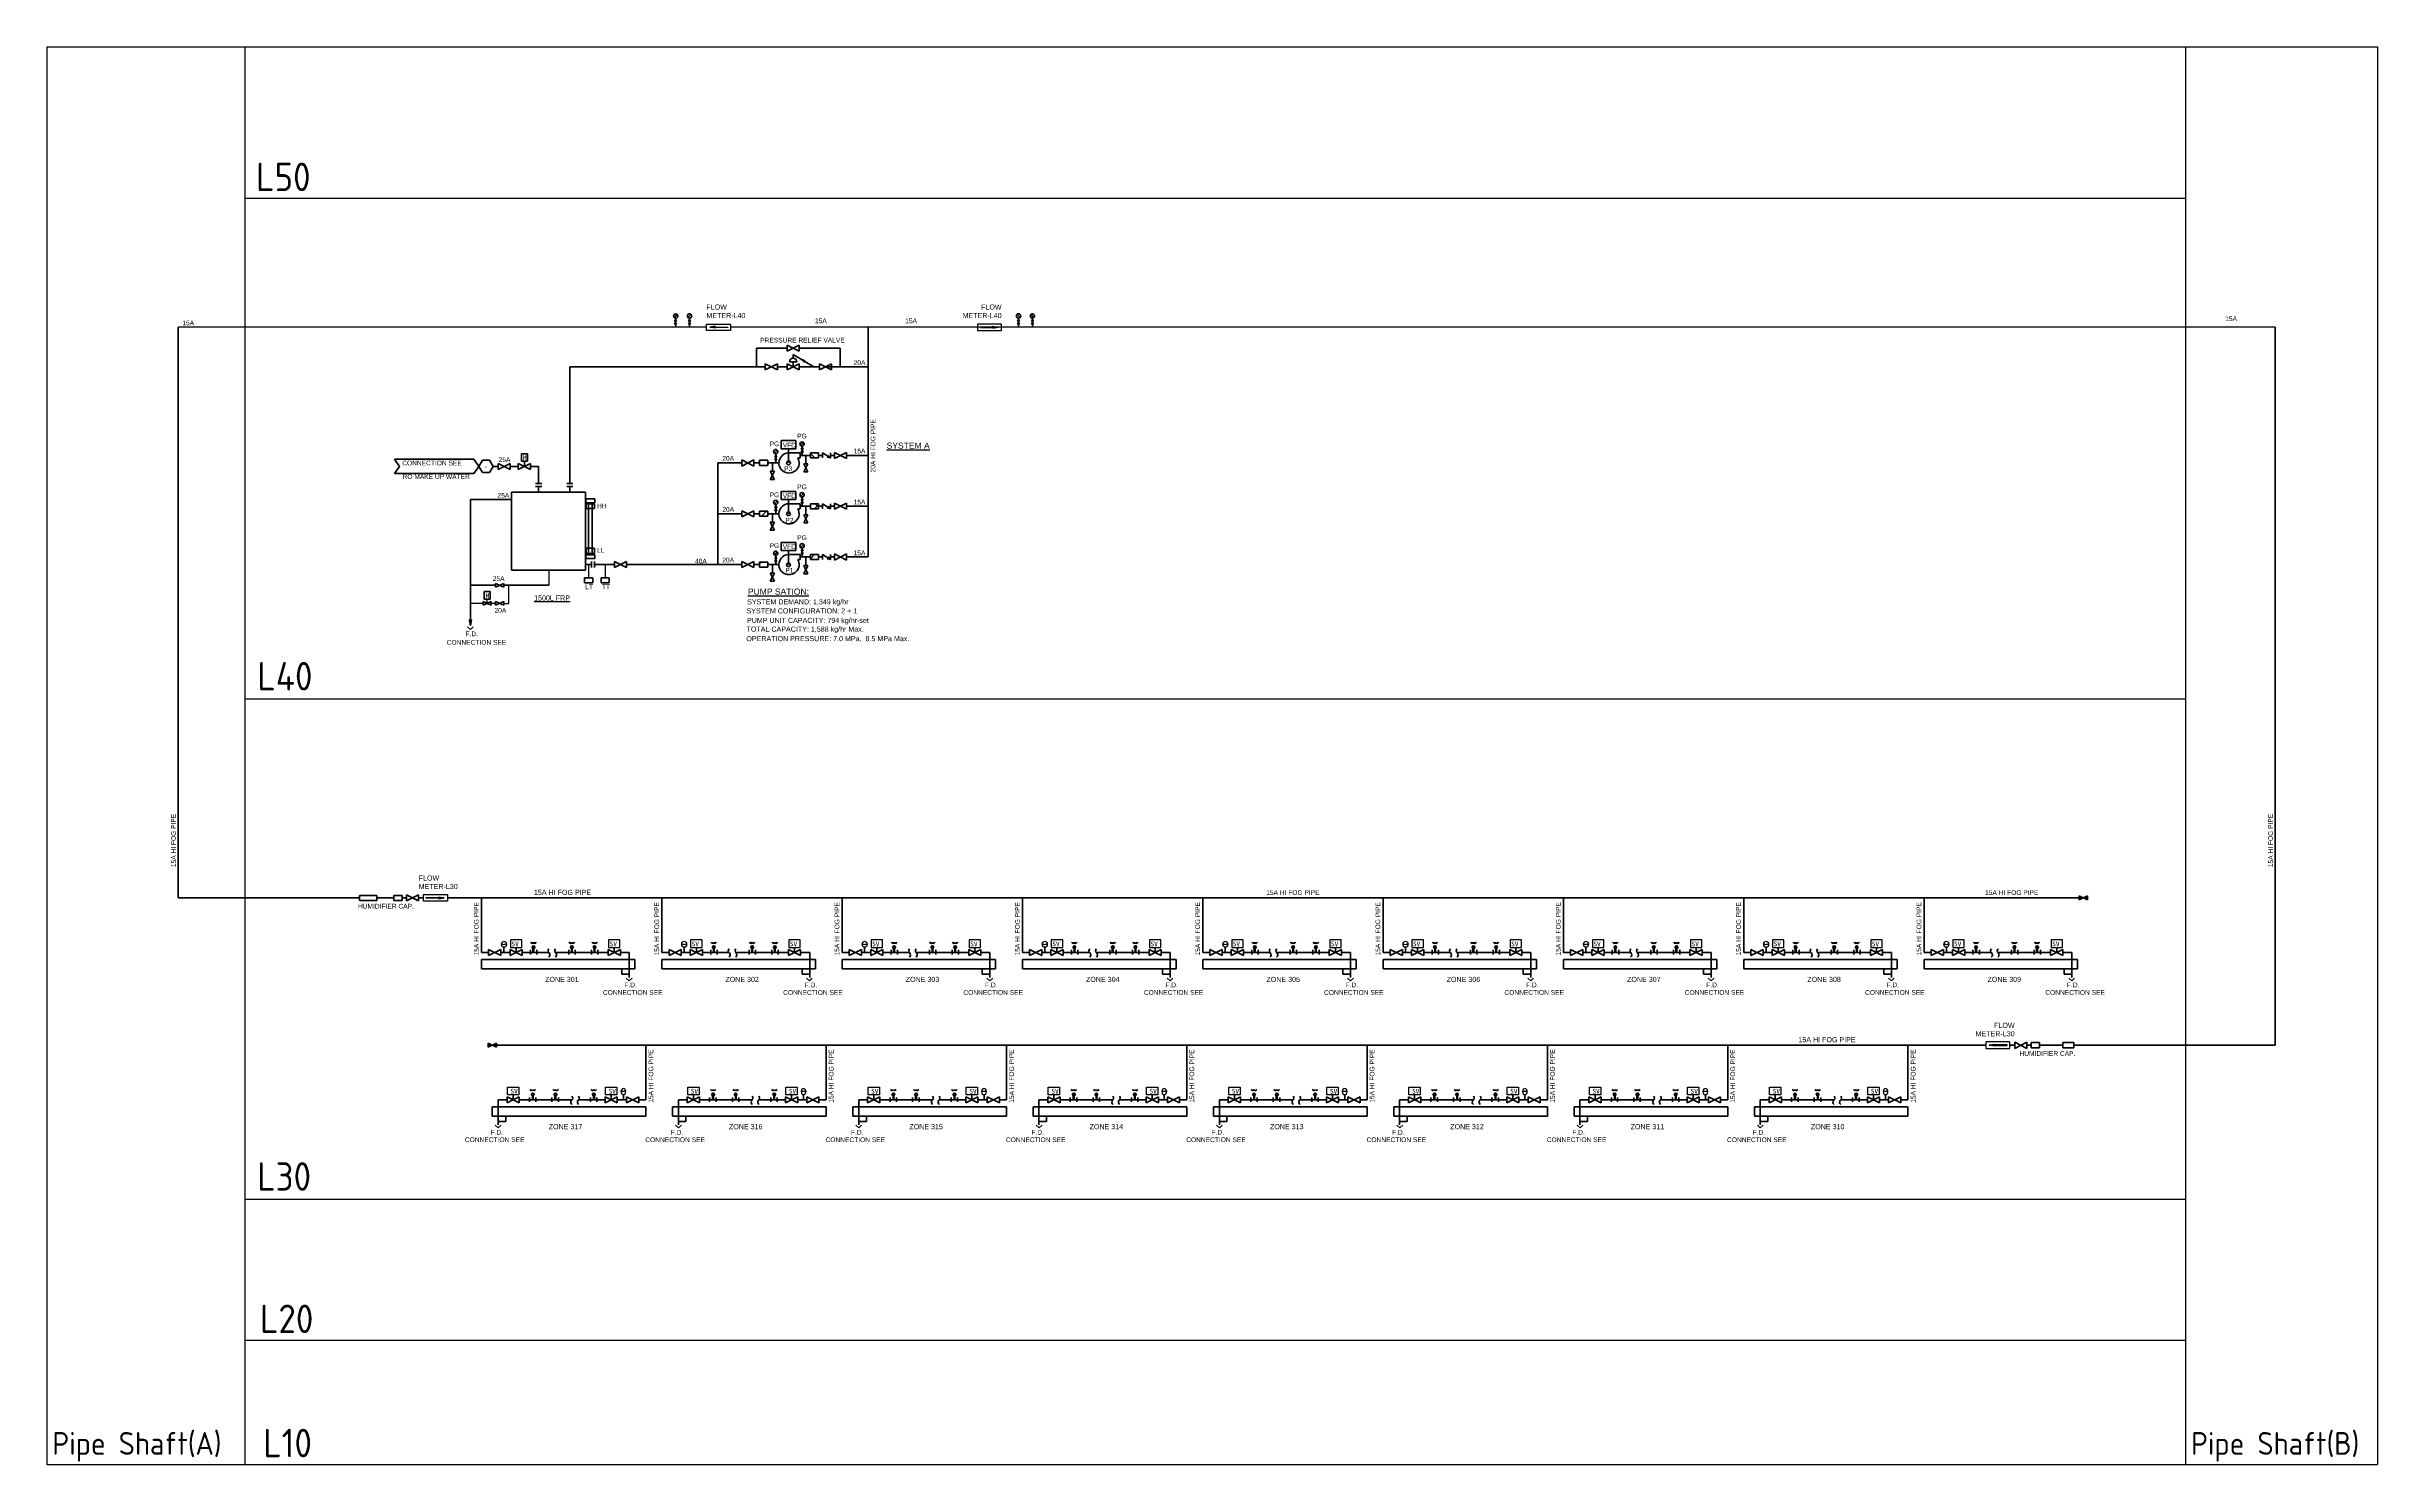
# Model space of a CAD drawing. Header units: millimetres. Extents: x 226 to 1456, y 176 to 924.
import ezdxf

# ---------------------------------------------------------------- set-up
doc = ezdxf.new("R2010")
doc.units = ezdxf.units.MM
for name, color, linetype in [('DETL-TXT', 7, 'Continuous'), ('M-CWTR-PIPE', 7, 'Continuous'), ('M-CWTR-PIPE-S', 7, 'Continuous'), ('M-CWTR-TEXT', 7, 'Continuous'), ('M-CWTR-VAVE', 7, 'Continuous'), ('M-DETL-60', 7, 'Continuous'), ('M-EQPM-TXT', 7, 'Continuous'), ('M-HVAC-EQPM-P1', 7, 'Continuous'), ('M-PIPE-CHWS12', 7, 'Continuous')]:
    doc.layers.add(name, color=color, linetype=linetype)
doc.styles.add('AA-TXT', font='isocp.shx', dxfattribs={"bigfont": 'chineset.shx'})
doc.styles.get("Standard").update_dxf_attribs({"font": 'arial.ttf'})
pattern_1 = [(45, (331.862, 163.236), (-12.04452, 12.04452), []), (135, (331.862, 163.236), (-12.04452, -12.04452), [])]

# ---------------------------------------------------------------- blocks, each defined once
blk = doc.blocks.new('A$C16496DF1')
at = {"layer": 'M-CWTR-VAVE', "color": 2, "linetype": 'Continuous', "lineweight": 35}
for p, q in [((-4, 0), (-4, -2)), ((-4, 0), (0, -2)), ((0, 0), (-4, -2)), ((0, -2), (0, 0))]:
    blk.add_line(p, q, dxfattribs=at)
blk = doc.blocks.new('SE1')
at = {"layer": 'M-HVAC-EQPM-P1', "color": 22, "linetype": 'Continuous', "lineweight": 35}
for p, q in [((164.3, 482.5), (168.7, 482.5)), ((164.3, 480.6), (164.3, 482.5)), ((168.7, 482.5), (168.7, 480.6)), ((168.7, 480.6), (164.3, 480.6))]:
    blk.add_line(p, q, dxfattribs=at)
blk = doc.blocks.new('SE')
at = {"layer": 'M-HVAC-EQPM-P1'}
blk.add_blockref('SE1', (0, 0), dxfattribs=at)
blk = doc.blocks.new('SE3')
at = {"layer": 'M-HVAC-EQPM-P1', "color": 22, "linetype": 'Continuous', "lineweight": 35}
for p, q in [((165.6, 480.6), (167.4, 480.6)), ((165.6, 455.1), (165.6, 480.6)), ((167.4, 480.6), (167.4, 455.1)), ((167.4, 455.1), (165.6, 455.1))]:
    blk.add_line(p, q, dxfattribs=at)
blk = doc.blocks.new('SE2')
at = {"layer": 'M-HVAC-EQPM-P1'}
blk.add_blockref('SE3', (0, 0), dxfattribs=at)
blk = doc.blocks.new('SE5')
at = {"layer": 'M-HVAC-EQPM-P1', "color": 22, "linetype": 'Continuous', "lineweight": 35}
for p, q in [((164.3, 455.1), (168.7, 455.1)), ((164.3, 453.2), (164.3, 455.1)), ((168.7, 453.2), (164.3, 453.2)), ((168.7, 455.1), (168.7, 453.2))]:
    blk.add_line(p, q, dxfattribs=at)
blk = doc.blocks.new('SE4')
at = {"layer": 'M-HVAC-EQPM-P1'}
blk.add_blockref('SE5', (0, 0), dxfattribs=at)
blk = doc.blocks.new('SE7')
at = {"layer": 'M-CWTR-TEXT', "color": 3, "linetype": 'Continuous', "lineweight": 35}
for p, q in [((120.1, 428.8), (119.6, 431.7)), ((119.6, 431.7), (120.6, 431.7)), ((120.6, 431.7), (120.1, 428.8))]:
    blk.add_line(p, q, dxfattribs=at)
blk = doc.blocks.new('SE6')
at = {"layer": 'M-CWTR-TEXT'}
blk.add_blockref('SE7', (0, 0), dxfattribs=at)
blk = doc.blocks.new('SE9')
at = {"layer": 'DETL-TXT', "color": 4, "linetype": 'Continuous', "lineweight": 35}
for p, q in [((113.5, 501.6), (111.7, 498.5)), ((111.7, 498.5), (113.5, 495.5)), ((117, 501.6), (113.5, 501.6)), ((113.5, 495.5), (117, 495.5)), ((118.7, 498.5), (117, 501.6)), ((117, 495.5), (118.7, 498.5))]:
    blk.add_line(p, q, dxfattribs=at)
blk = doc.blocks.new('SE8')
at = {"layer": 'DETL-TXT'}
blk.add_blockref('SE9', (0, 0), dxfattribs=at)
blk = doc.blocks.new('SE11')
at = {"layer": 'DETL-TXT', "color": 4, "linetype": 'Continuous', "lineweight": 35}
for p, q in [((109.2, 502), (70.2, 502)), ((70.2, 502), (72.7, 498.5)), ((72.7, 498.5), (70.2, 495)), ((70.2, 495), (109.2, 495)), ((111.7, 498.5), (109.2, 502)), ((109.2, 495), (111.7, 498.5))]:
    blk.add_line(p, q, dxfattribs=at)
blk = doc.blocks.new('SE10')
at = {"layer": 'DETL-TXT'}
blk.add_blockref('SE11', (0, 0), dxfattribs=at)

msp = doc.modelspace()

# ---------------------------------------------------------------- hatches: boundary and pattern name
h = msp.add_hatch(color=2)
h.dxf.hatch_style = 1
h.paths.add_polyline_path([(576.2, 775.5), (585.7, 775.5), (585.7, 775.6), (579.1, 775.6), (579.1, 776)])
h.paths.add_polyline_path([(576.2, 775.5), (579.1, 775), (579.1, 775.3), (585.7, 775.3), (585.7, 775.5)])
h = msp.add_hatch(color=2)
h.dxf.hatch_style = 1
h.paths.add_polyline_path([(728.4, 775.5), (719, 775.5), (719, 775.6), (725.6, 775.6), (725.6, 776)])
h.paths.add_polyline_path([(728.4, 775.5), (725.6, 775), (725.6, 775.3), (719, 775.3), (719, 775.5)])
h = msp.add_hatch(color=2)
h.dxf.hatch_style = 1
h.paths.add_polyline_path([(436.1, 474.5), (426.6, 474.5), (426.6, 474.4), (433.2, 474.4), (433.2, 474)])
h.paths.add_polyline_path([(436.1, 474.5), (433.2, 475), (433.2, 474.6), (426.6, 474.6), (426.6, 474.5)])
h = msp.add_hatch(color=2)
h.dxf.hatch_style = 1
h.paths.add_polyline_path([(1251.2, 396.8), (1260.7, 396.8), (1260.7, 396.6), (1254.1, 396.6), (1254.1, 396.3)])
h.paths.add_polyline_path([(1251.2, 396.8), (1254.1, 397.2), (1254.1, 396.9), (1260.7, 396.9), (1260.7, 396.8)])
at = {"layer": 'M-CWTR-TEXT', "linetype": 'Continuous', "lineweight": 5}
msp.add_hatch(color=3, dxfattribs=at).paths.add_polyline_path([(449.9, 618.1), (450.4, 621.2), (449.4, 621.2)])
at = {"layer": 'M-CWTR-VAVE', "linetype": 'Continuous', "lineweight": 5}
h = msp.add_hatch(dxfattribs=at)
h.set_pattern_fill('ANSI37', color=2, scale=5.364891, style=0)
h.set_pattern_definition(pattern_1)
h.paths.add_polyline_path([(602.5, 705.3), (602.5, 702.6), (606.8, 702.6), (606.8, 705.3)])
h = msp.add_hatch(dxfattribs=at)
h.set_pattern_fill('ANSI37', color=2, scale=5.364891, style=0)
h.set_pattern_definition(pattern_1)
h.paths.add_polyline_path([(629.3, 709.3), (629.3, 706.6), (633.6, 706.6), (633.6, 709.3)])
h = msp.add_hatch(dxfattribs=at)
h.set_pattern_fill('ANSI37', color=2, scale=5.364891, style=0)
h.set_pattern_definition(pattern_1)
h.paths.add_polyline_path([(602.5, 675.8), (606.8, 675.8), (606.8, 678.4), (602.5, 678.4)])
h = msp.add_hatch(dxfattribs=at)
h.set_pattern_fill('ANSI37', color=2, scale=5.364891, style=0)
h.set_pattern_definition(pattern_1)
h.paths.add_polyline_path([(629.3, 679.7), (633.6, 679.7), (633.6, 682.4), (629.3, 682.4)])
h = msp.add_hatch(dxfattribs=at)
h.set_pattern_fill('ANSI37', color=2, scale=5.364891, style=0)
h.set_pattern_definition(pattern_1)
h.paths.add_polyline_path([(629.3, 652.9), (633.6, 652.9), (633.6, 655.6), (629.3, 655.6)])
h = msp.add_hatch(dxfattribs=at)
h.set_pattern_fill('ANSI37', color=2, scale=5.364891, style=0)
h.set_pattern_definition(pattern_1)
h.paths.add_polyline_path([(602.5, 648.9), (606.8, 648.9), (606.8, 651.6), (602.5, 651.6)])

# ---------------------------------------------------------------- linework, layer by layer
at = {"color": 4}
for p, q in [((574.5, 775.5), (295.7, 775.5)), ((579.1, 776), (576.2, 775.5)), ((579.1, 775), (576.2, 775.5)), ((576.2, 775.5), (585.7, 775.5)), ((579.1, 775.6), (579.1, 776)), ((579.1, 775), (579.1, 775.3)), ((1402.2, 775.5), (587.1, 775.5)), ((728.4, 775.5), (719, 775.5)), ((725.6, 775.6), (725.6, 776)), ((725.6, 776), (728.4, 775.5)), ((725.6, 775), (728.4, 775.5)), ((725.6, 775), (725.6, 775.3)), ((436.1, 474.5), (426.6, 474.5)), ((433.2, 475), (436.1, 474.5)), ((433.2, 475), (433.2, 474.6)), ((433.2, 474), (436.1, 474.5)), ((433.2, 474.4), (433.2, 474)), ((1254.1, 397.2), (1251.2, 396.8)), ((1254.1, 396.3), (1251.2, 396.8)), ((1254.1, 397.2), (1254.1, 396.9)), ((1254.1, 396.6), (1254.1, 396.3))]:
    msp.add_line(p, q, dxfattribs=at)
at = {"color": 4, "linetype": 'Continuous', "lineweight": 35}
for p, q in [((455.8, 442), (455.8, 437.1)), ((455.8, 442), (536.7, 442)), ((455.8, 437.1), (536.7, 437.1)), ((529.7, 434.2), (529.7, 437.1)), ((533.7, 434.2), (529.7, 434.2)), ((536.7, 437.1), (536.7, 442)), ((550.9, 442), (550.9, 437.1)), ((550.9, 442), (631.9, 442)), ((550.9, 437.1), (631.9, 437.1)), ((624.9, 434.2), (624.9, 437.1)), ((628.9, 434.2), (624.9, 434.2)), ((631.9, 437.1), (631.9, 442)), ((646, 442), (646, 437.1)), ((646, 442), (727, 442)), ((646, 437.1), (727, 437.1)), ((720, 434.2), (720, 437.1)), ((724, 434.2), (720, 434.2)), ((727, 437.1), (727, 442)), ((741.2, 442), (741.2, 437.1)), ((741.2, 442), (822.2, 442)), ((741.2, 437.1), (822.2, 437.1)), ((815.1, 434.2), (815.1, 437.1)), ((819.1, 434.2), (815.1, 434.2)), ((822.2, 437.1), (822.2, 442)), ((836.3, 442), (836.3, 437.1)), ((836.3, 442), (917.3, 442)), ((836.3, 437.1), (917.3, 437.1)), ((910.3, 434.2), (910.3, 437.1)), ((914.3, 434.2), (910.3, 434.2)), ((917.3, 437.1), (917.3, 442)), ((931.5, 442), (931.5, 437.1)), ((931.5, 442), (1012.5, 442)), ((931.5, 437.1), (1012.5, 437.1)), ((1005.4, 434.2), (1005.4, 437.1)), ((1009.4, 434.2), (1005.4, 434.2)), ((1012.5, 437.1), (1012.5, 442)), ((1026.6, 442), (1026.6, 437.1)), ((1026.6, 442), (1107.6, 442)), ((1026.6, 437.1), (1107.6, 437.1)), ((1100.6, 434.2), (1100.6, 437.1)), ((1104.6, 434.2), (1100.6, 434.2)), ((1107.6, 437.1), (1107.6, 442)), ((1121.8, 442), (1121.8, 437.1)), ((1121.8, 442), (1202.8, 442)), ((1121.8, 437.1), (1202.8, 437.1)), ((1195.7, 434.2), (1195.7, 437.1)), ((1199.7, 434.2), (1195.7, 434.2)), ((1202.8, 437.1), (1202.8, 442)), ((1216.9, 442), (1216.9, 437.1)), ((1216.9, 442), (1297.9, 442)), ((1216.9, 437.1), (1297.9, 437.1)), ((1290.9, 434.2), (1290.9, 437.1)), ((1294.9, 434.2), (1290.9, 434.2)), ((1297.9, 437.1), (1297.9, 442)), ((461.4, 359.4), (461.4, 364.3)), ((542.4, 364.3), (461.4, 364.3)), ((542.4, 359.4), (461.4, 359.4)), ((468.5, 356.5), (468.5, 359.4)), ((542.4, 364.3), (542.4, 359.4)), ((556.6, 359.4), (556.6, 364.3)), ((637.6, 364.3), (556.6, 364.3)), ((637.6, 359.4), (556.6, 359.4)), ((563.6, 356.5), (563.6, 359.4)), ((637.6, 364.3), (637.6, 359.4)), ((651.7, 359.4), (651.7, 364.3)), ((732.7, 364.3), (651.7, 364.3)), ((732.7, 359.4), (651.7, 359.4)), ((658.8, 356.5), (658.8, 359.4)), ((732.7, 364.3), (732.7, 359.4)), ((746.9, 359.4), (746.9, 364.3)), ((827.9, 364.3), (746.9, 364.3)), ((827.9, 359.4), (746.9, 359.4)), ((753.9, 356.5), (753.9, 359.4)), ((827.9, 364.3), (827.9, 359.4)), ((842, 359.4), (842, 364.3)), ((923, 364.3), (842, 364.3)), ((923, 359.4), (842, 359.4)), ((849.1, 356.5), (849.1, 359.4)), ((923, 364.3), (923, 359.4)), ((937.2, 359.4), (937.2, 364.3)), ((1018.2, 364.3), (937.2, 364.3)), ((1018.2, 359.4), (937.2, 359.4)), ((944.2, 356.5), (944.2, 359.4)), ((1018.2, 364.3), (1018.2, 359.4)), ((1032.3, 359.4), (1032.3, 364.3)), ((1113.3, 364.3), (1032.3, 364.3)), ((1113.3, 359.4), (1032.3, 359.4)), ((1039.3, 356.5), (1039.3, 359.4)), ((1113.3, 364.3), (1113.3, 359.4)), ((1127.5, 359.4), (1127.5, 364.3)), ((1208.4, 364.3), (1127.5, 364.3)), ((1208.4, 359.4), (1127.5, 359.4)), ((1134.5, 356.5), (1134.5, 359.4)), ((1208.4, 364.3), (1208.4, 359.4)), ((464.5, 356.5), (468.5, 356.5)), ((559.6, 356.5), (563.6, 356.5)), ((654.8, 356.5), (658.8, 356.5)), ((749.9, 356.5), (753.9, 356.5)), ((845.1, 356.5), (849.1, 356.5)), ((940.2, 356.5), (944.2, 356.5)), ((1035.3, 356.5), (1039.3, 356.5)), ((1130.5, 356.5), (1134.5, 356.5))]:
    msp.add_line(p, q, dxfattribs=at)
at = {"color": 2}
for points in [[(574.5, 777.2), (587.1, 777.2), (587.1, 773.7), (574.5, 773.7)], [(730.1, 777.2), (717.5, 777.2), (717.5, 773.7), (730.1, 773.7)], [(437.8, 472.8), (425.1, 472.8), (425.1, 476.2), (437.8, 476.2)], [(1249.5, 395), (1262.1, 395), (1262.1, 398.5), (1249.5, 398.5)]]:
    msp.add_lwpolyline(points, close=True, dxfattribs=at)
for points in [[(579.1, 775.6), (585.7, 775.6), (585.7, 775.3), (579.1, 775.3)], [(725.6, 775.6), (719, 775.6), (719, 775.3), (725.6, 775.3)], [(433.2, 474.4), (426.6, 474.4), (426.6, 474.6), (433.2, 474.6)], [(1254.1, 396.6), (1260.7, 396.6), (1260.7, 396.9), (1254.1, 396.9)]]:
    msp.add_lwpolyline(points, dxfattribs=at)
at = {"layer": 'M-CWTR-PIPE', "color": 4, "linetype": 'Continuous', "lineweight": 35}
for p, q in [((464.5, 702.1), (461.9, 702.1)), ((475.2, 702.1), (470.9, 702.1)), ((485.9, 702.1), (481.6, 702.1)), ((485.9, 693.1), (485.9, 702.1)), ((449.9, 684.7), (449.9, 621.2)), ((471.6, 684.7), (449.9, 684.7)), ((463.2, 639.4), (449.9, 639.4)), ((491.2, 639.4), (467.5, 639.4))]:
    msp.add_line(p, q, dxfattribs=at)
at = {"layer": 'M-CWTR-PIPE', "color": 4}
for p, q in [((491.2, 647.4), (491.2, 639.4)), ((456.6, 629.8), (449.9, 629.8)), ((463.2, 629.8), (460.9, 629.8)), ((467.5, 629.8), (469.9, 629.8)), ((469.9, 639.4), (469.9, 629.8))]:
    msp.add_line(p, q, dxfattribs=at)
at = {"layer": 'M-CWTR-PIPE-S', "color": 4, "linetype": 'Continuous', "lineweight": 35}
for p, q in [((659.8, 707.9), (659.8, 775.5)), ((600.9, 754.6), (600.9, 764.4)), ((600.9, 764.4), (617, 764.4)), ((623.4, 764.4), (645, 764.4)), ((645, 754.6), (645, 764.4)), ((502.4, 754.6), (502.4, 693.1)), ((605.4, 754.6), (502.4, 754.6)), ((617, 754.6), (611.9, 754.6)), ((634.1, 754.6), (623.4, 754.6)), ((659.8, 754.6), (637.3, 754.6)), ((593.1, 703.9), (580.5, 703.9)), ((580.5, 650.3), (580.5, 703.9)), ((602.5, 703.9), (599.5, 703.9)), ((612.7, 703.9), (606.8, 703.9)), ((609.2, 703.9), (609.2, 699.5)), ((623.8, 707.9), (629.3, 707.9)), ((626.8, 707.9), (626.8, 703.5)), ((633.6, 707.9), (635.6, 707.9)), ((639.9, 707.9), (642, 707.9)), ((648.4, 707.9), (659.8, 707.9)), ((659.8, 681.1), (659.8, 707.9)), ((593.1, 677.1), (580.5, 677.1)), ((602.5, 677.1), (599.5, 677.1)), ((612.7, 677.1), (606.8, 677.1)), ((609.2, 677.1), (609.2, 672.7)), ((623.8, 681.1), (629.3, 681.1)), ((626.8, 681.1), (626.8, 676.6)), ((633.6, 681.1), (635.6, 681.1)), ((639.9, 681.1), (642, 681.1)), ((648.4, 681.1), (659.8, 681.1)), ((659.8, 654.3), (659.8, 681.1)), ((623.8, 654.3), (629.3, 654.3)), ((626.8, 654.3), (626.8, 649.8)), ((633.6, 654.3), (635.6, 654.3)), ((639.9, 654.3), (642, 654.3)), ((648.4, 654.3), (659.8, 654.3)), ((525.9, 650.3), (515.3, 650.3)), ((525.9, 650.3), (525.5, 650.3)), ((593.1, 650.3), (532.3, 650.3)), ((602.5, 650.3), (599.5, 650.3)), ((612.7, 650.3), (606.8, 650.3)), ((609.2, 650.3), (609.2, 645.8))]:
    msp.add_line(p, q, dxfattribs=at)
at = {"layer": 'M-CWTR-TEXT', "color": 252, "linetype": 'Continuous', "lineweight": 35}
for p, q in [((533.7, 432.9), (533.7, 432.5)), ((628.9, 432.9), (628.9, 432.5)), ((724, 432.9), (724, 432.5)), ((819.1, 432.9), (819.1, 432.5)), ((914.3, 432.9), (914.3, 432.5)), ((1009.4, 432.9), (1009.4, 432.5)), ((1104.6, 432.9), (1104.6, 432.5)), ((1199.7, 432.9), (1199.7, 432.5)), ((1294.9, 432.9), (1294.9, 432.5)), ((464.5, 355.2), (464.5, 354.8)), ((559.6, 355.2), (559.6, 354.8)), ((654.8, 355.2), (654.8, 354.8)), ((749.9, 355.2), (749.9, 354.8)), ((845.1, 355.2), (845.1, 354.8)), ((940.2, 355.2), (940.2, 354.8)), ((1035.3, 355.2), (1035.3, 354.8)), ((1130.5, 355.2), (1130.5, 354.8))]:
    msp.add_line(p, q, dxfattribs=at)
at = {"layer": 'M-CWTR-TEXT', "color": 3, "linetype": 'Continuous', "lineweight": 35}
msp.add_open_spline([(449.9, 618.1), (449.4, 621.2), (450.4, 621.2), (449.9, 618.1)], degree=1, dxfattribs=at)
at = {"layer": 'M-CWTR-VAVE', "color": 1, "lineweight": 25}
for p, q in [((226.3, 923.5), (226.3, 175.6)), ((226.3, 923.5), (1456.1, 923.5)), ((330.8, 923.5), (330.8, 175.6)), ((1354.8, 923.5), (1354.8, 175.6)), ((1456.1, 923.5), (1456.1, 175.6)), ((330.8, 843.5), (1354.8, 843.5)), ((330.8, 579.5), (1354.8, 579.5)), ((330.8, 315.5), (1354.8, 315.5)), ((330.8, 241.1), (1354.8, 241.1)), ((226.3, 175.6), (1456.1, 175.6))]:
    msp.add_line(p, q, dxfattribs=at)
at = {"layer": 'M-CWTR-VAVE', "color": 2, "linetype": 'Continuous', "lineweight": 35}
for p, q in [((557.6, 779.2), (558.7, 777.1)), ((557.6, 777.1), (558.7, 779.2)), ((558.7, 779.2), (557.6, 779.2)), ((557.6, 777.1), (558.7, 777.1)), ((557.7, 780.9), (558.7, 781.9)), ((557.7, 780.9), (558.7, 781.9)), ((558.2, 780.3), (558.2, 779.2)), ((558.2, 777.1), (558.2, 775.5)), ((565, 781), (566, 782)), ((565, 781), (566, 782)), ((565, 779.2), (566, 777.1)), ((565, 777.1), (566, 779.2)), ((566, 779.2), (565, 779.2)), ((565, 777.1), (566, 777.1)), ((565.5, 780.3), (565.5, 779.2)), ((565.5, 777.1), (565.5, 775.5)), ((739.6, 781), (738.6, 782)), ((739.6, 781), (738.6, 782)), ((739.6, 779.2), (738.6, 777.1)), ((739.6, 777.1), (738.6, 779.2)), ((738.6, 779.2), (739.6, 779.2)), ((739.6, 777.1), (738.6, 777.1)), ((739.1, 780.3), (739.1, 779.2)), ((739.1, 777.1), (739.1, 775.5)), ((746.9, 780.9), (745.9, 781.9)), ((746.9, 780.9), (745.9, 781.9)), ((747, 779.2), (745.9, 777.1)), ((747, 777.1), (745.9, 779.2)), ((745.9, 779.2), (747, 779.2)), ((745.9, 777.1), (747, 777.1)), ((746.4, 780.3), (746.4, 779.2)), ((746.4, 777.1), (746.4, 775.5)), ((622.1, 757.3), (618.3, 757.3)), ((620.2, 759.2), (620.2, 761.1)), ((620.2, 761.1), (624.9, 758.3)), ((620.2, 754.6), (620.2, 757.3)), ((626.3, 757.5), (631.1, 754.6)), ((624.4, 713.4), (625.4, 714.4)), ((624.4, 713.4), (625.4, 714.4)), ((476.8, 704.8), (476.8, 708.8)), ((476.8, 708.8), (480, 708.8)), ((480, 704.8), (476.8, 704.8)), ((478.4, 702.1), (478.4, 704.8)), ((480, 708.8), (480, 704.8)), ((602.5, 702.6), (602.5, 705.3)), ((602.5, 705.3), (606.8, 705.3)), ((602.5, 705.3), (606.8, 705.3)), ((602.5, 702.6), (602.5, 705.3)), ((606.8, 702.6), (602.5, 702.6)), ((606.8, 702.6), (602.5, 702.6)), ((606.8, 705.3), (606.8, 702.6)), ((606.8, 705.3), (606.8, 702.6)), ((610.5, 709.4), (611.5, 710.4)), ((610.5, 709.4), (611.5, 710.4)), ((610.5, 707.7), (611.6, 705.5)), ((610.5, 705.5), (611.6, 707.7)), ((611.6, 707.7), (610.5, 707.7)), ((610.5, 705.5), (611.6, 705.5)), ((611, 708.8), (611, 707.7)), ((611, 705.5), (611, 703.9)), ((624.4, 711.7), (625.4, 709.5)), ((624.4, 709.5), (625.4, 711.7)), ((625.4, 711.7), (624.4, 711.7)), ((624.4, 709.5), (625.4, 709.5)), ((624.9, 712.7), (624.9, 711.7)), ((624.9, 709.5), (624.9, 707.9)), ((625.8, 703.5), (627.9, 699.2)), ((625.8, 699.2), (627.9, 703.5)), ((627.9, 703.5), (625.8, 703.5)), ((629.3, 706.6), (629.3, 709.3)), ((629.3, 709.3), (633.6, 709.3)), ((629.3, 709.3), (633.6, 709.3)), ((629.3, 706.6), (629.3, 709.3)), ((633.6, 706.6), (629.3, 706.6)), ((633.6, 706.6), (629.3, 706.6)), ((633.6, 709.3), (633.6, 706.6)), ((633.6, 709.3), (633.6, 706.6)), ((635.6, 706.6), (635.6, 709.3)), ((635.6, 709.3), (639.9, 706.6)), ((639.9, 706.6), (638.1, 707)), ((639.9, 706.6), (638.7, 707.9)), ((639.9, 706.6), (639.9, 709.3)), ((608.1, 699.5), (610.3, 695.2)), ((608.1, 695.2), (610.3, 699.5)), ((610.3, 699.5), (608.1, 699.5)), ((608.1, 695.2), (610.3, 695.2)), ((625.8, 699.2), (627.9, 699.2)), ((511, 679.8), (511, 682.4)), ((511, 682.4), (515.3, 682.4)), ((511, 682.4), (515.3, 682.4)), ((511, 679.8), (511, 682.4)), ((515.3, 679.8), (511, 679.8)), ((515.3, 679.8), (511, 679.8)), ((515.3, 682.4), (515.3, 679.8)), ((515.3, 682.4), (515.3, 679.8)), ((602.5, 675.8), (602.5, 678.4)), ((602.5, 678.4), (606.8, 678.4)), ((602.5, 678.4), (606.8, 678.4)), ((602.5, 675.8), (602.5, 678.4)), ((606.8, 678.4), (606.8, 675.8)), ((606.8, 678.4), (606.8, 675.8)), ((610.5, 682.6), (611.5, 683.6)), ((610.5, 682.6), (611.5, 683.6)), ((610.5, 680.9), (611.6, 678.7)), ((610.5, 678.7), (611.6, 680.9)), ((611.6, 680.9), (610.5, 680.9)), ((610.5, 678.7), (611.6, 678.7)), ((611, 681.9), (611, 680.9)), ((611, 678.7), (611, 677.1)), ((624.4, 686.6), (625.4, 687.6)), ((624.4, 686.6), (625.4, 687.6)), ((624.4, 684.8), (625.4, 682.7)), ((624.4, 682.7), (625.4, 684.8)), ((625.4, 684.8), (624.4, 684.8)), ((624.4, 682.7), (625.4, 682.7)), ((624.9, 685.9), (624.9, 684.8)), ((624.9, 682.7), (624.9, 681.1)), ((625.8, 676.6), (627.9, 672.3)), ((625.8, 672.3), (627.9, 676.6)), ((627.9, 676.6), (625.8, 676.6)), ((629.3, 679.7), (629.3, 682.4)), ((629.3, 682.4), (633.6, 682.4)), ((629.3, 682.4), (633.6, 682.4)), ((629.3, 679.7), (629.3, 682.4)), ((633.6, 679.7), (629.3, 679.7)), ((633.6, 679.7), (629.3, 679.7)), ((633.6, 682.4), (633.6, 679.7)), ((633.6, 682.4), (633.6, 679.7)), ((635.6, 679.7), (635.6, 682.4)), ((635.6, 682.4), (639.9, 679.7)), ((639.9, 679.7), (638.1, 680.2)), ((639.9, 679.7), (638.7, 681.1)), ((639.9, 679.7), (639.9, 682.4)), ((606.8, 675.8), (602.5, 675.8)), ((606.8, 675.8), (602.5, 675.8)), ((608.1, 672.7), (610.3, 668.4)), ((608.1, 668.4), (610.3, 672.7)), ((610.3, 672.7), (608.1, 672.7)), ((608.1, 668.4), (610.3, 668.4)), ((625.8, 672.3), (627.9, 672.3)), ((511, 656.2), (511, 658.9)), ((511, 658.9), (515.3, 658.9)), ((511, 658.9), (515.3, 658.9)), ((511, 656.2), (511, 658.9)), ((515.3, 656.2), (511, 656.2)), ((515.3, 656.2), (511, 656.2)), ((515.3, 658.9), (515.3, 656.2)), ((515.3, 658.9), (515.3, 656.2)), ((610.5, 655.8), (611.5, 656.7)), ((610.5, 655.8), (611.5, 656.7)), ((610.5, 654), (611.6, 651.9)), ((610.5, 651.9), (611.6, 654)), ((611.6, 654), (610.5, 654)), ((610.5, 651.9), (611.6, 651.9)), ((611, 655.1), (611, 654)), ((611, 651.9), (611, 650.3)), ((624.4, 659.7), (625.4, 660.7)), ((624.4, 659.7), (625.4, 660.7)), ((624.4, 658), (625.4, 655.9)), ((624.4, 655.9), (625.4, 658)), ((625.4, 658), (624.4, 658)), ((624.4, 655.9), (625.4, 655.9)), ((624.9, 659.1), (624.9, 658)), ((624.9, 655.9), (624.9, 654.3)), ((629.3, 652.9), (629.3, 655.6)), ((629.3, 655.6), (633.6, 655.6)), ((629.3, 655.6), (633.6, 655.6)), ((629.3, 652.9), (629.3, 655.6)), ((633.6, 652.9), (629.3, 652.9)), ((633.6, 652.9), (629.3, 652.9)), ((633.6, 655.6), (633.6, 652.9)), ((633.6, 655.6), (633.6, 652.9)), ((635.6, 652.9), (635.6, 655.6)), ((635.6, 655.6), (639.9, 652.9)), ((639.9, 652.9), (638.1, 653.4)), ((639.9, 652.9), (638.7, 654.3)), ((639.9, 652.9), (639.9, 655.6)), ((463.2, 638.3), (463.2, 640.4)), ((467.5, 640.4), (463.2, 638.3)), ((463.2, 640.4), (467.5, 638.3)), ((467.5, 640.4), (467.5, 638.3)), ((510.1, 640.6), (510.1, 643.3)), ((510.1, 643.3), (514.4, 643.3)), ((510.1, 643.3), (514.4, 643.3)), ((510.1, 640.6), (510.1, 643.3)), ((514.4, 640.6), (510.1, 640.6)), ((514.4, 640.6), (510.1, 640.6)), ((514.4, 643.3), (514.4, 640.6)), ((514.4, 643.3), (514.4, 640.6)), ((518.8, 640.6), (518.8, 643.3)), ((518.8, 643.3), (523.1, 643.3)), ((518.8, 643.3), (523.1, 643.3)), ((518.8, 640.6), (518.8, 643.3)), ((523.1, 640.6), (518.8, 640.6)), ((523.1, 640.6), (518.8, 640.6)), ((523.1, 643.3), (523.1, 640.6)), ((523.1, 643.3), (523.1, 640.6)), ((602.5, 648.9), (602.5, 651.6)), ((602.5, 651.6), (606.8, 651.6)), ((602.5, 651.6), (606.8, 651.6)), ((602.5, 648.9), (602.5, 651.6)), ((606.8, 648.9), (602.5, 648.9)), ((606.8, 648.9), (602.5, 648.9)), ((606.8, 651.6), (606.8, 648.9)), ((606.8, 651.6), (606.8, 648.9)), ((608.1, 645.8), (610.3, 641.5)), ((608.1, 641.5), (610.3, 645.8)), ((610.3, 645.8), (608.1, 645.8)), ((608.1, 641.5), (610.3, 641.5)), ((625.8, 649.8), (627.9, 645.5)), ((625.8, 645.5), (627.9, 649.8)), ((627.9, 649.8), (625.8, 649.8)), ((625.8, 645.5), (627.9, 645.5)), ((456.6, 628.8), (456.6, 630.9)), ((460.9, 630.9), (456.6, 628.8)), ((456.6, 630.9), (460.9, 628.8)), ((457.1, 632), (457.1, 636.1)), ((457.1, 636.1), (460.4, 636.1)), ((460.4, 632), (457.1, 632)), ((460.4, 636.1), (460.4, 632)), ((460.9, 630.9), (460.9, 628.8)), ((463.2, 628.8), (463.2, 630.9)), ((467.5, 630.9), (463.2, 628.8)), ((463.2, 630.9), (467.5, 628.8)), ((467.5, 630.9), (467.5, 628.8)), ((448.3, 617.4), (449.9, 616)), ((451.4, 617.4), (449.9, 616)), ((400.5, 475.8), (391.4, 475.8)), ((391.4, 475.8), (391.4, 473.1)), ((391.4, 473.1), (400.5, 473.1)), ((400.5, 473.1), (400.5, 475.8)), ((400.5, 473.1), (400.5, 475.8)), ((409.5, 473.1), (409.5, 475.8)), ((409.5, 475.8), (413.8, 475.8)), ((409.5, 475.8), (413.8, 475.8)), ((409.5, 473.1), (409.5, 475.8)), ((413.8, 473.1), (409.5, 473.1)), ((413.8, 473.1), (409.5, 473.1)), ((413.8, 475.8), (413.8, 473.1)), ((413.8, 475.8), (413.8, 473.1)), ((1298.8, 473.4), (1298.8, 475.5)), ((1303.1, 475.5), (1298.8, 473.4)), ((1298.8, 475.5), (1303.1, 473.4)), ((1303.1, 475.5), (1303.1, 473.4)), ((459.5, 447.2), (459.5, 444)), ((466, 447.2), (459.5, 444)), ((459.5, 447.2), (466, 444)), ((466, 444), (466, 447.2)), ((467.6, 445.6), (467.6, 448.4)), ((470.8, 447.2), (470.8, 444)), ((477.2, 447.2), (470.8, 444)), ((470.8, 447.2), (477.2, 444)), ((474, 445.6), (474, 448.3)), ((477.2, 444), (477.2, 447.2)), ((481.6, 447), (481.6, 444.6)), ((482.5, 450.3), (481.7, 451.1)), ((482.3, 448.1), (482.8, 449.2)), ((482.3, 448.1), (484, 448.1)), ((482.9, 450.3), (482.6, 451.1)), ((483.5, 449.2), (482.8, 449.2)), ((482.9, 445.9), (482.9, 448.1)), ((483.4, 450.3), (483.6, 451.1)), ((483.4, 445.9), (483.4, 448.1)), ((484, 448.1), (483.5, 449.2)), ((483.8, 450.3), (484.6, 451.1)), ((485, 447), (485, 444.6)), ((502.8, 450.3), (501.9, 451.1)), ((501.9, 447), (501.9, 444.6)), ((502.6, 448.1), (503.1, 449.2)), ((502.6, 448.1), (504.3, 448.1)), ((503.1, 450.3), (502.9, 451.1)), ((503.8, 449.2), (503.1, 449.2)), ((503.2, 445.9), (503.2, 448.1)), ((503.6, 445.9), (503.6, 448.1)), ((503.7, 450.3), (503.9, 451.1)), ((504.3, 448.1), (503.8, 449.2)), ((504.1, 450.3), (504.9, 451.1)), ((505.2, 447), (505.2, 444.6)), ((513.8, 447), (513.8, 444.6)), ((514.8, 450.3), (513.9, 451.1)), ((514.6, 448.1), (515.1, 449.2)), ((514.6, 448.1), (516.2, 448.1)), ((515.1, 450.3), (514.9, 451.1)), ((515.7, 449.2), (515.1, 449.2)), ((515.2, 445.9), (515.2, 448.1)), ((515.6, 445.9), (515.6, 448.1)), ((515.7, 450.3), (515.9, 451.1)), ((516.2, 448.1), (515.7, 449.2)), ((516, 450.3), (516.9, 451.1)), ((517.2, 447), (517.2, 444.6)), ((522.6, 447.2), (522.6, 444)), ((529, 447.2), (522.6, 444)), ((522.6, 447.2), (529, 444)), ((525.8, 445.6), (525.8, 448.3)), ((529, 444), (529, 447.2)), ((554.7, 447.2), (554.7, 444)), ((561.1, 447.2), (554.7, 444)), ((554.7, 447.2), (561.1, 444)), ((561.1, 444), (561.1, 447.2)), ((562.7, 445.6), (562.7, 448.4)), ((565.9, 447.2), (565.9, 444)), ((572.4, 447.2), (565.9, 444)), ((565.9, 447.2), (572.4, 444)), ((569.1, 445.6), (569.1, 448.3)), ((572.4, 444), (572.4, 447.2)), ((576.7, 447), (576.7, 444.6)), ((577.7, 450.3), (576.8, 451.1)), ((577.5, 448.1), (578, 449.2)), ((577.5, 448.1), (579.1, 448.1)), ((578, 450.3), (577.8, 451.1)), ((578.6, 449.2), (578, 449.2)), ((578.1, 445.9), (578.1, 448.1)), ((578.5, 445.9), (578.5, 448.1)), ((578.6, 450.3), (578.8, 451.1)), ((579.1, 448.1), (578.6, 449.2)), ((578.9, 450.3), (579.8, 451.1)), ((580.1, 447), (580.1, 444.6)), ((597, 447), (597, 444.6)), ((597.9, 450.3), (597.1, 451.1)), ((597.7, 448.1), (598.2, 449.2)), ((597.7, 448.1), (599.4, 448.1)), ((598.3, 450.3), (598.1, 451.1)), ((598.9, 449.2), (598.2, 449.2)), ((598.4, 445.9), (598.4, 448.1)), ((598.8, 450.3), (599.1, 451.1)), ((598.8, 445.9), (598.8, 448.1)), ((599.4, 448.1), (598.9, 449.2)), ((599.2, 450.3), (600.1, 451.1)), ((600.4, 447), (600.4, 444.6)), ((609.9, 450.3), (609, 451.1)), ((609, 447), (609, 444.6)), ((609.7, 448.1), (610.2, 449.2)), ((609.7, 448.1), (611.4, 448.1)), ((610.2, 450.3), (610, 451.1)), ((610.9, 449.2), (610.2, 449.2)), ((610.3, 445.9), (610.3, 448.1)), ((610.7, 445.9), (610.7, 448.1)), ((610.8, 450.3), (611, 451.1)), ((611.4, 448.1), (610.9, 449.2)), ((611.2, 450.3), (612, 451.1)), ((612.3, 447), (612.3, 444.6)), ((617.7, 447.2), (617.7, 444)), ((624.1, 447.2), (617.7, 444)), ((617.7, 447.2), (624.1, 444)), ((620.9, 445.6), (620.9, 448.3)), ((624.1, 444), (624.1, 447.2)), ((649.8, 447.2), (649.8, 444)), ((656.2, 447.2), (649.8, 444)), ((649.8, 447.2), (656.2, 444)), ((656.2, 444), (656.2, 447.2)), ((657.9, 445.6), (657.9, 448.4)), ((661.1, 447.2), (661.1, 444)), ((667.5, 447.2), (661.1, 444)), ((661.1, 447.2), (667.5, 444)), ((664.3, 445.6), (664.3, 448.3)), ((667.5, 444), (667.5, 447.2)), ((672.8, 450.3), (671.9, 451.1)), ((671.9, 447), (671.9, 444.6)), ((672.6, 448.1), (673.1, 449.2)), ((672.6, 448.1), (674.3, 448.1)), ((673.2, 450.3), (672.9, 451.1)), ((673.8, 449.2), (673.1, 449.2)), ((673.2, 445.9), (673.2, 448.1)), ((673.6, 445.9), (673.6, 448.1)), ((673.7, 450.3), (673.9, 451.1)), ((674.3, 448.1), (673.8, 449.2)), ((674.1, 450.3), (674.9, 451.1)), ((675.3, 447), (675.3, 444.6)), ((692.1, 447), (692.1, 444.6)), ((693.1, 450.3), (692.2, 451.1)), ((692.9, 448.1), (693.4, 449.2)), ((692.9, 448.1), (694.5, 448.1)), ((693.4, 450.3), (693.2, 451.1)), ((694, 449.2), (693.4, 449.2)), ((693.5, 445.9), (693.5, 448.1)), ((693.9, 445.9), (693.9, 448.1)), ((694, 450.3), (694.2, 451.1)), ((694.5, 448.1), (694, 449.2)), ((694.3, 450.3), (695.2, 451.1)), ((695.5, 447), (695.5, 444.6)), ((704.1, 447), (704.1, 444.6)), ((705, 450.3), (704.2, 451.1)), ((704.8, 448.1), (705.3, 449.2)), ((704.8, 448.1), (706.5, 448.1)), ((705.4, 450.3), (705.2, 451.1)), ((706, 449.2), (705.3, 449.2)), ((705.5, 445.9), (705.5, 448.1)), ((705.9, 445.9), (705.9, 448.1)), ((706, 450.3), (706.2, 451.1)), ((706.5, 448.1), (706, 449.2)), ((706.3, 450.3), (707.2, 451.1)), ((707.5, 447), (707.5, 444.6)), ((712.9, 447.2), (712.9, 444)), ((719.3, 447.2), (712.9, 444)), ((712.9, 447.2), (719.3, 444)), ((716.1, 445.6), (716.1, 448.3)), ((719.3, 444), (719.3, 447.2)), ((744.9, 447.2), (744.9, 444)), ((751.4, 447.2), (744.9, 444)), ((744.9, 447.2), (751.4, 444)), ((751.4, 444), (751.4, 447.2)), ((753, 445.6), (753, 448.4)), ((756.2, 447.2), (756.2, 444)), ((762.6, 447.2), (756.2, 444)), ((756.2, 447.2), (762.6, 444)), ((759.4, 445.6), (759.4, 448.3)), ((762.6, 444), (762.6, 447.2)), ((767, 447), (767, 444.6)), ((767.9, 450.3), (767.1, 451.1)), ((767.8, 448.1), (768.2, 449.2)), ((767.8, 448.1), (769.4, 448.1)), ((768.3, 450.3), (768.1, 451.1)), ((768.9, 449.2), (768.2, 449.2)), ((768.4, 445.9), (768.4, 448.1)), ((768.8, 445.9), (768.8, 448.1)), ((768.9, 450.3), (769.1, 451.1)), ((769.4, 448.1), (768.9, 449.2)), ((769.2, 450.3), (770.1, 451.1)), ((770.4, 447), (770.4, 444.6)), ((787.3, 447), (787.3, 444.6)), ((788.2, 450.3), (787.4, 451.1)), ((788, 448.1), (788.5, 449.2)), ((788, 448.1), (789.7, 448.1)), ((788.6, 450.3), (788.4, 451.1)), ((789.2, 449.2), (788.5, 449.2)), ((788.6, 445.9), (788.6, 448.1)), ((789.1, 450.3), (789.4, 451.1)), ((789.1, 445.9), (789.1, 448.1)), ((789.7, 448.1), (789.2, 449.2)), ((789.5, 450.3), (790.4, 451.1)), ((790.7, 447), (790.7, 444.6)), ((799.2, 447), (799.2, 444.6)), ((800.2, 450.3), (799.3, 451.1)), ((800, 448.1), (800.5, 449.2)), ((800, 448.1), (801.6, 448.1)), ((800.5, 450.3), (800.3, 451.1)), ((801.1, 449.2), (800.5, 449.2)), ((800.6, 445.9), (800.6, 448.1)), ((801, 445.9), (801, 448.1)), ((801.1, 450.3), (801.3, 451.1)), ((801.6, 448.1), (801.1, 449.2)), ((801.4, 450.3), (802.3, 451.1)), ((802.6, 447), (802.6, 444.6)), ((808, 447.2), (808, 444)), ((814.4, 447.2), (808, 444)), ((808, 447.2), (814.4, 444)), ((811.2, 445.6), (811.2, 448.3)), ((814.4, 444), (814.4, 447.2)), ((840.1, 447.2), (840.1, 444)), ((846.5, 447.2), (840.1, 444)), ((840.1, 447.2), (846.5, 444)), ((846.5, 444), (846.5, 447.2)), ((848.2, 445.6), (848.2, 448.4)), ((851.3, 447.2), (851.3, 444)), ((857.8, 447.2), (851.3, 444)), ((851.3, 447.2), (857.8, 444)), ((854.6, 445.6), (854.6, 448.3)), ((857.8, 444), (857.8, 447.2)), ((863.1, 450.3), (862.2, 451.1)), ((862.2, 447), (862.2, 444.6)), ((862.9, 448.1), (863.4, 449.2)), ((862.9, 448.1), (864.6, 448.1)), ((863.4, 450.3), (863.2, 451.1)), ((864.1, 449.2), (863.4, 449.2)), ((863.5, 445.9), (863.5, 448.1)), ((863.9, 445.9), (863.9, 448.1)), ((864, 450.3), (864.2, 451.1)), ((864.6, 448.1), (864.1, 449.2)), ((864.4, 450.3), (865.2, 451.1)), ((865.5, 447), (865.5, 444.6)), ((882.4, 447), (882.4, 444.6)), ((883.4, 450.3), (882.5, 451.1)), ((883.2, 448.1), (883.7, 449.2)), ((883.2, 448.1), (884.8, 448.1)), ((883.7, 450.3), (883.5, 451.1)), ((884.3, 449.2), (883.7, 449.2)), ((883.8, 445.9), (883.8, 448.1)), ((884.2, 445.9), (884.2, 448.1)), ((884.3, 450.3), (884.5, 451.1)), ((884.8, 448.1), (884.3, 449.2)), ((884.6, 450.3), (885.5, 451.1)), ((885.8, 447), (885.8, 444.6)), ((894.4, 447), (894.4, 444.6)), ((895.3, 450.3), (894.5, 451.1)), ((895.1, 448.1), (895.6, 449.2)), ((895.1, 448.1), (896.8, 448.1)), ((895.7, 450.3), (895.5, 451.1)), ((896.3, 449.2), (895.6, 449.2)), ((895.8, 445.9), (895.8, 448.1)), ((896.2, 450.3), (896.5, 451.1)), ((896.2, 445.9), (896.2, 448.1)), ((896.8, 448.1), (896.3, 449.2)), ((896.6, 450.3), (897.5, 451.1)), ((897.8, 447), (897.8, 444.6)), ((903.1, 447.2), (903.1, 444)), ((909.6, 447.2), (903.1, 444)), ((903.1, 447.2), (909.6, 444)), ((906.4, 445.6), (906.4, 448.3)), ((909.6, 444), (909.6, 447.2)), ((935.2, 447.2), (935.2, 444)), ((941.7, 447.2), (935.2, 444)), ((935.2, 447.2), (941.7, 444)), ((941.7, 444), (941.7, 447.2)), ((943.3, 445.6), (943.3, 448.4)), ((946.5, 447.2), (946.5, 444)), ((952.9, 447.2), (946.5, 444)), ((946.5, 447.2), (952.9, 444)), ((949.7, 445.6), (949.7, 448.3)), ((952.9, 444), (952.9, 447.2)), ((957.3, 447), (957.3, 444.6)), ((958.2, 450.3), (957.4, 451.1)), ((958, 448.1), (958.5, 449.2)), ((958, 448.1), (959.7, 448.1)), ((958.6, 450.3), (958.4, 451.1)), ((959.2, 449.2), (958.5, 449.2)), ((958.7, 445.9), (958.7, 448.1)), ((959.1, 450.3), (959.4, 451.1)), ((959.1, 445.9), (959.1, 448.1)), ((959.7, 448.1), (959.2, 449.2)), ((959.5, 450.3), (960.4, 451.1)), ((960.7, 447), (960.7, 444.6)), ((977.6, 447), (977.6, 444.6)), ((978.5, 450.3), (977.7, 451.1)), ((978.3, 448.1), (978.8, 449.2)), ((978.3, 448.1), (980, 448.1)), ((978.9, 450.3), (978.6, 451.1)), ((979.5, 449.2), (978.8, 449.2)), ((978.9, 445.9), (978.9, 448.1)), ((979.4, 450.3), (979.6, 451.1)), ((979.4, 445.9), (979.4, 448.1)), ((980, 448.1), (979.5, 449.2)), ((979.8, 450.3), (980.6, 451.1)), ((981, 447), (981, 444.6)), ((989.5, 447), (989.5, 444.6)), ((990.5, 450.3), (989.6, 451.1)), ((990.3, 448.1), (990.8, 449.2)), ((990.3, 448.1), (991.9, 448.1)), ((990.8, 450.3), (990.6, 451.1)), ((991.4, 449.2), (990.8, 449.2)), ((990.9, 445.9), (990.9, 448.1)), ((991.3, 445.9), (991.3, 448.1)), ((991.4, 450.3), (991.6, 451.1)), ((991.9, 448.1), (991.4, 449.2)), ((991.7, 450.3), (992.6, 451.1)), ((992.9, 447), (992.9, 444.6)), ((998.3, 447.2), (998.3, 444)), ((1004.7, 447.2), (998.3, 444)), ((998.3, 447.2), (1004.7, 444)), ((1001.5, 445.6), (1001.5, 448.3)), ((1004.7, 444), (1004.7, 447.2)), ((1030.4, 447.2), (1030.4, 444)), ((1036.8, 447.2), (1030.4, 444)), ((1030.4, 447.2), (1036.8, 444)), ((1036.8, 444), (1036.8, 447.2)), ((1038.5, 445.6), (1038.5, 448.4)), ((1041.6, 447.2), (1041.6, 444)), ((1048.1, 447.2), (1041.6, 444)), ((1041.6, 447.2), (1048.1, 444)), ((1044.9, 445.6), (1044.9, 448.3)), ((1048.1, 444), (1048.1, 447.2)), ((1052.4, 447), (1052.4, 444.6)), ((1053.4, 450.3), (1052.5, 451.1)), ((1053.2, 448.1), (1053.7, 449.2)), ((1053.2, 448.1), (1054.8, 448.1)), ((1053.7, 450.3), (1053.5, 451.1)), ((1054.3, 449.2), (1053.7, 449.2)), ((1053.8, 445.9), (1053.8, 448.1)), ((1054.2, 445.9), (1054.2, 448.1)), ((1054.3, 450.3), (1054.5, 451.1)), ((1054.8, 448.1), (1054.3, 449.2)), ((1054.6, 450.3), (1055.5, 451.1)), ((1055.8, 447), (1055.8, 444.6)), ((1072.7, 447), (1072.7, 444.6)), ((1073.7, 450.3), (1072.8, 451.1)), ((1073.5, 448.1), (1074, 449.2)), ((1073.5, 448.1), (1075.1, 448.1)), ((1074, 450.3), (1073.8, 451.1)), ((1074.6, 449.2), (1074, 449.2)), ((1074.1, 445.9), (1074.1, 448.1)), ((1074.5, 445.9), (1074.5, 448.1)), ((1074.6, 450.3), (1074.8, 451.1)), ((1075.1, 448.1), (1074.6, 449.2)), ((1074.9, 450.3), (1075.8, 451.1)), ((1076.1, 447), (1076.1, 444.6)), ((1084.7, 447), (1084.7, 444.6)), ((1085.6, 450.3), (1084.8, 451.1)), ((1085.4, 448.1), (1085.9, 449.2)), ((1085.4, 448.1), (1087.1, 448.1)), ((1086, 450.3), (1085.7, 451.1)), ((1086.6, 449.2), (1085.9, 449.2)), ((1086, 445.9), (1086, 448.1)), ((1086.5, 450.3), (1086.8, 451.1)), ((1086.5, 445.9), (1086.5, 448.1)), ((1087.1, 448.1), (1086.6, 449.2)), ((1086.9, 450.3), (1087.7, 451.1)), ((1088.1, 447), (1088.1, 444.6)), ((1093.4, 447.2), (1093.4, 444)), ((1099.9, 447.2), (1093.4, 444)), ((1093.4, 447.2), (1099.9, 444)), ((1096.6, 445.6), (1096.6, 448.3)), ((1099.9, 444), (1099.9, 447.2)), ((1125.5, 447.2), (1125.5, 444)), ((1132, 447.2), (1125.5, 444)), ((1125.5, 447.2), (1132, 444)), ((1132, 444), (1132, 447.2)), ((1133.6, 445.6), (1133.6, 448.4)), ((1136.8, 447.2), (1136.8, 444)), ((1143.2, 447.2), (1136.8, 444)), ((1136.8, 447.2), (1143.2, 444)), ((1140, 445.6), (1140, 448.3)), ((1143.2, 444), (1143.2, 447.2)), ((1147.6, 447), (1147.6, 444.6)), ((1148.5, 450.3), (1147.7, 451.1)), ((1148.3, 448.1), (1148.8, 449.2)), ((1148.3, 448.1), (1150, 448.1)), ((1148.9, 450.3), (1148.7, 451.1)), ((1149.5, 449.2), (1148.8, 449.2)), ((1148.9, 445.9), (1148.9, 448.1)), ((1149.4, 450.3), (1149.7, 451.1)), ((1149.4, 445.9), (1149.4, 448.1)), ((1150, 448.1), (1149.5, 449.2)), ((1149.8, 450.3), (1150.7, 451.1)), ((1151, 447), (1151, 444.6)), ((1168.8, 450.3), (1167.9, 451.1)), ((1167.9, 447), (1167.9, 444.6)), ((1168.6, 448.1), (1169.1, 449.2)), ((1168.6, 448.1), (1170.3, 448.1)), ((1169.2, 450.3), (1168.9, 451.1)), ((1169.8, 449.2), (1169.1, 449.2)), ((1169.2, 445.9), (1169.2, 448.1)), ((1169.7, 450.3), (1169.9, 451.1)), ((1169.7, 445.9), (1169.7, 448.1)), ((1170.3, 448.1), (1169.8, 449.2)), ((1170.1, 450.3), (1170.9, 451.1)), ((1171.3, 447), (1171.3, 444.6)), ((1179.8, 447), (1179.8, 444.6)), ((1180.8, 450.3), (1179.9, 451.1)), ((1180.6, 448.1), (1181.1, 449.2)), ((1180.6, 448.1), (1182.2, 448.1)), ((1181.1, 450.3), (1180.9, 451.1)), ((1181.7, 449.2), (1181.1, 449.2)), ((1181.2, 445.9), (1181.2, 448.1)), ((1181.6, 445.9), (1181.6, 448.1)), ((1181.7, 450.3), (1181.9, 451.1)), ((1182.2, 448.1), (1181.7, 449.2)), ((1182, 450.3), (1182.9, 451.1)), ((1183.2, 447), (1183.2, 444.6)), ((1188.6, 447.2), (1188.6, 444)), ((1195, 447.2), (1188.6, 444)), ((1188.6, 447.2), (1195, 444)), ((1191.8, 445.6), (1191.8, 448.3)), ((1195, 444), (1195, 447.2)), ((1220.7, 447.2), (1220.7, 444)), ((1227.1, 447.2), (1220.7, 444)), ((1220.7, 447.2), (1227.1, 444)), ((1227.1, 444), (1227.1, 447.2)), ((1228.7, 445.6), (1228.7, 448.4)), ((1231.9, 447.2), (1231.9, 444)), ((1238.4, 447.2), (1231.9, 444)), ((1231.9, 447.2), (1238.4, 444)), ((1235.1, 445.6), (1235.1, 448.3)), ((1238.4, 444), (1238.4, 447.2)), ((1242.7, 447), (1242.7, 444.6)), ((1243.7, 450.3), (1242.8, 451.1)), ((1243.5, 448.1), (1244, 449.2)), ((1243.5, 448.1), (1245.1, 448.1)), ((1244, 450.3), (1243.8, 451.1)), ((1244.6, 449.2), (1244, 449.2)), ((1244.1, 445.9), (1244.1, 448.1)), ((1244.5, 445.9), (1244.5, 448.1)), ((1244.6, 450.3), (1244.8, 451.1)), ((1245.1, 448.1), (1244.6, 449.2)), ((1244.9, 450.3), (1245.8, 451.1)), ((1246.1, 447), (1246.1, 444.6)), ((1263, 447), (1263, 444.6)), ((1264, 450.3), (1263.1, 451.1)), ((1263.8, 448.1), (1264.3, 449.2)), ((1263.8, 448.1), (1265.4, 448.1)), ((1264.3, 450.3), (1264.1, 451.1)), ((1264.9, 449.2), (1264.3, 449.2)), ((1264.4, 445.9), (1264.4, 448.1)), ((1264.8, 445.9), (1264.8, 448.1)), ((1264.9, 450.3), (1265.1, 451.1)), ((1265.4, 448.1), (1264.9, 449.2)), ((1265.2, 450.3), (1266.1, 451.1)), ((1266.4, 447), (1266.4, 444.6)), ((1275.9, 450.3), (1275, 451.1)), ((1275, 447), (1275, 444.6)), ((1275.7, 448.1), (1276.2, 449.2)), ((1275.7, 448.1), (1277.4, 448.1)), ((1276.3, 450.3), (1276, 451.1)), ((1276.9, 449.2), (1276.2, 449.2)), ((1276.3, 445.9), (1276.3, 448.1)), ((1276.8, 450.3), (1277, 451.1)), ((1276.8, 445.9), (1276.8, 448.1)), ((1277.4, 448.1), (1276.9, 449.2)), ((1277.2, 450.3), (1278, 451.1)), ((1278.4, 447), (1278.4, 444.6)), ((1283.7, 447.2), (1283.7, 444)), ((1290.2, 447.2), (1283.7, 444)), ((1283.7, 447.2), (1290.2, 444)), ((1286.9, 445.6), (1286.9, 448.3)), ((1290.2, 444), (1290.2, 447.2)), ((532.1, 432.2), (533.7, 430.8)), ((535.2, 432.2), (533.7, 430.8)), ((627.3, 432.2), (628.8, 430.8)), ((630.3, 432.2), (628.8, 430.8)), ((722.4, 432.2), (723.9, 430.8)), ((725.5, 432.2), (723.9, 430.8)), ((817.6, 432.2), (819.1, 430.8)), ((820.6, 432.2), (819.1, 430.8)), ((912.7, 432.2), (914.2, 430.8)), ((915.8, 432.2), (914.2, 430.8)), ((1007.9, 432.2), (1009.4, 430.8)), ((1010.9, 432.2), (1009.4, 430.8)), ((1103, 432.2), (1104.5, 430.8)), ((1106.1, 432.2), (1104.5, 430.8)), ((1198.1, 432.2), (1199.7, 430.8)), ((1201.2, 432.2), (1199.7, 430.8)), ((1293.3, 432.2), (1294.8, 430.8)), ((1296.3, 432.2), (1294.8, 430.8)), ((459.3, 397.8), (459.3, 395.7)), ((459.3, 397.8), (463.6, 395.7)), ((463.6, 397.8), (459.3, 395.7)), ((463.6, 395.7), (463.6, 397.8)), ((1273.5, 398.1), (1273.5, 395.4)), ((1277.8, 398.1), (1273.5, 398.1)), ((1277.8, 398.1), (1273.5, 398.1)), ((1273.5, 398.1), (1273.5, 395.4)), ((1273.5, 395.4), (1277.8, 395.4)), ((1273.5, 395.4), (1277.8, 395.4)), ((1277.8, 395.4), (1277.8, 398.1)), ((1277.8, 395.4), (1277.8, 398.1)), ((1290.2, 395.4), (1290.2, 398.1)), ((1290.2, 398.1), (1295.9, 398.1)), ((1290.2, 395.4), (1290.2, 398.1)), ((1295.9, 395.4), (1290.2, 395.4)), ((1295.9, 398.1), (1295.9, 395.4)), ((469.2, 366.3), (469.2, 369.5)), ((469.2, 369.5), (475.6, 366.3)), ((475.6, 369.5), (469.2, 366.3)), ((472.4, 367.9), (472.4, 370.6)), ((475.6, 369.5), (475.6, 366.3)), ((481, 369.2), (481, 366.9)), ((482.2, 372.6), (481.3, 373.4)), ((482, 370.4), (482.5, 371.5)), ((483.6, 370.4), (482, 370.4)), ((482.5, 372.6), (482.3, 373.4)), ((482.5, 371.5), (483.1, 371.5)), ((482.6, 368.2), (482.6, 370.4)), ((483, 368.2), (483, 370.4)), ((483.1, 372.6), (483.3, 373.4)), ((483.6, 370.4), (483.1, 371.5)), ((483.4, 372.6), (484.3, 373.4)), ((484.4, 369.2), (484.4, 366.9)), ((492.9, 369.2), (492.9, 366.9)), ((494.1, 372.6), (493.3, 373.4)), ((493.9, 370.4), (494.4, 371.5)), ((495.6, 370.4), (493.9, 370.4)), ((494.5, 372.6), (494.3, 373.4)), ((494.4, 371.5), (495.1, 371.5)), ((494.5, 368.2), (494.5, 370.4)), ((495, 372.6), (495.3, 373.4)), ((495, 368.2), (495, 370.4)), ((495.6, 370.4), (495.1, 371.5)), ((495.4, 372.6), (496.3, 373.4)), ((496.3, 369.2), (496.3, 366.9)), ((513.2, 369.2), (513.2, 366.9)), ((514.4, 372.6), (513.5, 373.4)), ((514.2, 370.4), (514.7, 371.5)), ((515.9, 370.4), (514.2, 370.4)), ((514.8, 372.6), (514.5, 373.4)), ((514.7, 371.5), (515.4, 371.5)), ((514.8, 368.2), (514.8, 370.4)), ((515.3, 372.6), (515.5, 373.4)), ((515.3, 368.2), (515.3, 370.4)), ((515.9, 370.4), (515.4, 371.5)), ((515.7, 372.6), (516.5, 373.4)), ((516.6, 369.2), (516.6, 366.9)), ((521, 366.3), (521, 369.5)), ((521, 369.5), (527.4, 366.3)), ((527.4, 369.5), (521, 366.3)), ((524.2, 367.9), (524.2, 370.6)), ((527.4, 369.5), (527.4, 366.3)), ((530.6, 367.9), (530.6, 370.7)), ((532.2, 366.3), (532.2, 369.5)), ((532.2, 369.5), (538.7, 366.3)), ((538.7, 369.5), (532.2, 366.3)), ((538.7, 369.5), (538.7, 366.3)), ((564.3, 366.3), (564.3, 369.5)), ((564.3, 369.5), (570.8, 366.3)), ((570.8, 369.5), (564.3, 366.3)), ((567.6, 367.9), (567.6, 370.6)), ((570.8, 369.5), (570.8, 366.3)), ((576.1, 369.2), (576.1, 366.9)), ((577.3, 372.6), (576.5, 373.4)), ((577.1, 370.4), (577.6, 371.5)), ((578.8, 370.4), (577.1, 370.4)), ((577.7, 372.6), (577.4, 373.4)), ((577.6, 371.5), (578.3, 371.5)), ((577.7, 368.2), (577.7, 370.4)), ((578.2, 372.6), (578.5, 373.4)), ((578.2, 368.2), (578.2, 370.4)), ((578.8, 370.4), (578.3, 371.5)), ((578.6, 372.6), (579.4, 373.4)), ((579.5, 369.2), (579.5, 366.9)), ((588.1, 369.2), (588.1, 366.9)), ((589.3, 372.6), (588.4, 373.4)), ((589.1, 370.4), (589.6, 371.5)), ((590.7, 370.4), (589.1, 370.4)), ((589.6, 372.6), (589.4, 373.4)), ((589.6, 371.5), (590.2, 371.5)), ((589.7, 368.2), (589.7, 370.4)), ((590.1, 368.2), (590.1, 370.4)), ((590.2, 372.6), (590.4, 373.4)), ((590.7, 370.4), (590.2, 371.5)), ((590.5, 372.6), (591.4, 373.4)), ((591.5, 369.2), (591.5, 366.9)), ((608.4, 369.2), (608.4, 366.9)), ((609.6, 372.6), (608.7, 373.4)), ((609.4, 370.4), (609.9, 371.5)), ((611, 370.4), (609.4, 370.4)), ((609.9, 372.6), (609.7, 373.4)), ((609.9, 371.5), (610.5, 371.5)), ((610, 368.2), (610, 370.4)), ((610.4, 368.2), (610.4, 370.4)), ((610.5, 372.6), (610.7, 373.4)), ((611, 370.4), (610.5, 371.5)), ((610.8, 372.6), (611.7, 373.4)), ((611.8, 369.2), (611.8, 366.9)), ((616.1, 366.3), (616.1, 369.5)), ((616.1, 369.5), (622.6, 366.3)), ((622.6, 369.5), (616.1, 366.3)), ((619.3, 367.9), (619.3, 370.6)), ((622.6, 369.5), (622.6, 366.3)), ((625.7, 367.9), (625.7, 370.7)), ((627.4, 366.3), (627.4, 369.5)), ((627.4, 369.5), (633.8, 366.3)), ((633.8, 369.5), (627.4, 366.3)), ((633.8, 369.5), (633.8, 366.3)), ((659.5, 366.3), (659.5, 369.5)), ((659.5, 369.5), (665.9, 366.3)), ((665.9, 369.5), (659.5, 366.3)), ((662.7, 367.9), (662.7, 370.6)), ((665.9, 369.5), (665.9, 366.3)), ((671.3, 369.2), (671.3, 366.9)), ((672.5, 372.6), (671.6, 373.4)), ((672.3, 370.4), (672.8, 371.5)), ((673.9, 370.4), (672.3, 370.4)), ((672.8, 372.6), (672.6, 373.4)), ((672.8, 371.5), (673.4, 371.5)), ((672.9, 368.2), (672.9, 370.4)), ((673.3, 368.2), (673.3, 370.4)), ((673.4, 372.6), (673.6, 373.4)), ((673.9, 370.4), (673.4, 371.5)), ((673.7, 372.6), (674.6, 373.4)), ((674.7, 369.2), (674.7, 366.9)), ((683.2, 369.2), (683.2, 366.9)), ((684.4, 372.6), (683.6, 373.4)), ((684.2, 370.4), (684.7, 371.5)), ((685.9, 370.4), (684.2, 370.4)), ((684.8, 372.6), (684.6, 373.4)), ((684.7, 371.5), (685.4, 371.5)), ((684.8, 368.2), (684.8, 370.4)), ((685.3, 372.6), (685.6, 373.4)), ((685.3, 368.2), (685.3, 370.4)), ((685.9, 370.4), (685.4, 371.5)), ((685.7, 372.6), (686.5, 373.4)), ((686.6, 369.2), (686.6, 366.9)), ((703.5, 369.2), (703.5, 366.9)), ((704.7, 372.6), (703.8, 373.4)), ((704.5, 370.4), (705, 371.5)), ((706.2, 370.4), (704.5, 370.4)), ((705.1, 372.6), (704.8, 373.4)), ((705, 371.5), (705.7, 371.5)), ((705.1, 368.2), (705.1, 370.4)), ((705.5, 368.2), (705.5, 370.4)), ((705.6, 372.6), (705.8, 373.4)), ((706.2, 370.4), (705.7, 371.5)), ((706, 372.6), (706.8, 373.4)), ((706.9, 369.2), (706.9, 366.9)), ((711.3, 366.3), (711.3, 369.5)), ((711.3, 369.5), (717.7, 366.3)), ((717.7, 369.5), (711.3, 366.3)), ((714.5, 367.9), (714.5, 370.6)), ((717.7, 369.5), (717.7, 366.3)), ((720.9, 367.9), (720.9, 370.7)), ((722.5, 366.3), (722.5, 369.5)), ((722.5, 369.5), (729, 366.3)), ((729, 369.5), (722.5, 366.3)), ((729, 369.5), (729, 366.3)), ((754.6, 366.3), (754.6, 369.5)), ((754.6, 369.5), (761.1, 366.3)), ((761.1, 369.5), (754.6, 366.3)), ((757.8, 367.9), (757.8, 370.6)), ((761.1, 369.5), (761.1, 366.3)), ((766.4, 369.2), (766.4, 366.9)), ((767.6, 372.6), (766.7, 373.4)), ((767.4, 370.4), (767.9, 371.5)), ((769.1, 370.4), (767.4, 370.4)), ((768, 372.6), (767.7, 373.4)), ((767.9, 371.5), (768.6, 371.5)), ((768, 368.2), (768, 370.4)), ((768.5, 372.6), (768.7, 373.4)), ((768.5, 368.2), (768.5, 370.4)), ((769.1, 370.4), (768.6, 371.5)), ((768.9, 372.6), (769.7, 373.4)), ((769.8, 369.2), (769.8, 366.9)), ((778.4, 369.2), (778.4, 366.9)), ((779.6, 372.6), (778.7, 373.4)), ((779.4, 370.4), (779.9, 371.5)), ((781, 370.4), (779.4, 370.4)), ((779.9, 372.6), (779.7, 373.4)), ((779.9, 371.5), (780.5, 371.5)), ((780, 368.2), (780, 370.4)), ((780.4, 368.2), (780.4, 370.4)), ((780.5, 372.6), (780.7, 373.4)), ((781, 370.4), (780.5, 371.5)), ((780.8, 372.6), (781.7, 373.4)), ((781.8, 369.2), (781.8, 366.9)), ((798.7, 369.2), (798.7, 366.9)), ((799.8, 372.6), (799, 373.4)), ((799.6, 370.4), (800.1, 371.5)), ((801.3, 370.4), (799.6, 370.4)), ((800.2, 372.6), (800, 373.4)), ((800.1, 371.5), (800.8, 371.5)), ((800.3, 368.2), (800.3, 370.4)), ((800.7, 368.2), (800.7, 370.4)), ((800.8, 372.6), (801, 373.4)), ((801.3, 370.4), (800.8, 371.5)), ((801.1, 372.6), (802, 373.4)), ((802.1, 369.2), (802.1, 366.9)), ((806.4, 366.3), (806.4, 369.5)), ((806.4, 369.5), (812.9, 366.3)), ((812.9, 369.5), (806.4, 366.3)), ((809.6, 367.9), (809.6, 370.6)), ((812.9, 369.5), (812.9, 366.3)), ((816, 367.9), (816, 370.7)), ((817.7, 366.3), (817.7, 369.5)), ((817.7, 369.5), (824.1, 366.3)), ((824.1, 369.5), (817.7, 366.3)), ((824.1, 369.5), (824.1, 366.3)), ((849.8, 366.3), (849.8, 369.5)), ((849.8, 369.5), (856.2, 366.3)), ((856.2, 369.5), (849.8, 366.3)), ((853, 367.9), (853, 370.6)), ((856.2, 369.5), (856.2, 366.3)), ((861.6, 369.2), (861.6, 366.9)), ((862.8, 372.6), (861.9, 373.4)), ((862.6, 370.4), (863.1, 371.5)), ((864.2, 370.4), (862.6, 370.4)), ((863.1, 372.6), (862.9, 373.4)), ((863.1, 371.5), (863.7, 371.5)), ((863.2, 368.2), (863.2, 370.4)), ((863.6, 368.2), (863.6, 370.4)), ((863.7, 372.6), (863.9, 373.4)), ((864.2, 370.4), (863.7, 371.5)), ((864, 372.6), (864.9, 373.4)), ((865, 369.2), (865, 366.9)), ((873.5, 369.2), (873.5, 366.9)), ((874.7, 372.6), (873.9, 373.4)), ((874.5, 370.4), (875, 371.5)), ((876.2, 370.4), (874.5, 370.4)), ((875.1, 372.6), (874.8, 373.4)), ((875, 371.5), (875.7, 371.5)), ((875.1, 368.2), (875.1, 370.4)), ((875.6, 372.6), (875.8, 373.4)), ((875.6, 368.2), (875.6, 370.4)), ((876.2, 370.4), (875.7, 371.5)), ((876, 372.6), (876.8, 373.4)), ((876.9, 369.2), (876.9, 366.9)), ((893.8, 369.2), (893.8, 366.9)), ((895, 372.6), (894.1, 373.4)), ((894.8, 370.4), (895.3, 371.5)), ((896.4, 370.4), (894.8, 370.4)), ((895.3, 372.6), (895.1, 373.4)), ((895.3, 371.5), (896, 371.5)), ((895.4, 368.2), (895.4, 370.4)), ((895.8, 368.2), (895.8, 370.4)), ((895.9, 372.6), (896.1, 373.4)), ((896.4, 370.4), (896, 371.5)), ((896.3, 372.6), (897.1, 373.4)), ((897.2, 369.2), (897.2, 366.9)), ((901.6, 366.3), (901.6, 369.5)), ((901.6, 369.5), (908, 366.3)), ((908, 369.5), (901.6, 366.3)), ((904.8, 367.9), (904.8, 370.6)), ((908, 369.5), (908, 366.3)), ((911.2, 367.9), (911.2, 370.7)), ((912.8, 366.3), (912.8, 369.5)), ((912.8, 369.5), (919.3, 366.3)), ((919.3, 369.5), (912.8, 366.3)), ((919.3, 369.5), (919.3, 366.3)), ((944.9, 366.3), (944.9, 369.5)), ((944.9, 369.5), (951.3, 366.3)), ((951.3, 369.5), (944.9, 366.3)), ((948.1, 367.9), (948.1, 370.6)), ((951.3, 369.5), (951.3, 366.3)), ((956.7, 369.2), (956.7, 366.9)), ((957.9, 372.6), (957, 373.4)), ((957.7, 370.4), (958.2, 371.5)), ((959.4, 370.4), (957.7, 370.4)), ((958.2, 372.6), (958, 373.4)), ((958.2, 371.5), (958.9, 371.5)), ((958.3, 368.2), (958.3, 370.4)), ((958.7, 368.2), (958.7, 370.4)), ((958.8, 372.6), (959, 373.4)), ((959.4, 370.4), (958.9, 371.5)), ((959.2, 372.6), (960, 373.4)), ((960.1, 369.2), (960.1, 366.9)), ((968.7, 369.2), (968.7, 366.9)), ((969.9, 372.6), (969, 373.4)), ((969.7, 370.4), (970.2, 371.5)), ((971.3, 370.4), (969.7, 370.4)), ((970.2, 372.6), (970, 373.4)), ((970.2, 371.5), (970.8, 371.5)), ((970.3, 368.2), (970.3, 370.4)), ((970.7, 368.2), (970.7, 370.4)), ((970.8, 372.6), (971, 373.4)), ((971.3, 370.4), (970.8, 371.5)), ((971.1, 372.6), (972, 373.4)), ((972.1, 369.2), (972.1, 366.9)), ((988.9, 369.2), (988.9, 366.9)), ((990.1, 372.6), (989.3, 373.4)), ((989.9, 370.4), (990.4, 371.5)), ((991.6, 370.4), (989.9, 370.4)), ((990.5, 372.6), (990.3, 373.4)), ((990.4, 371.5), (991.1, 371.5)), ((990.6, 368.2), (990.6, 370.4)), ((991, 372.6), (991.3, 373.4)), ((991, 368.2), (991, 370.4)), ((991.6, 370.4), (991.1, 371.5)), ((991.4, 372.6), (992.3, 373.4)), ((992.3, 369.2), (992.3, 366.9)), ((996.7, 366.3), (996.7, 369.5)), ((996.7, 369.5), (1003.1, 366.3)), ((1003.1, 369.5), (996.7, 366.3)), ((999.9, 367.9), (999.9, 370.6)), ((1003.1, 369.5), (1003.1, 366.3)), ((1006.3, 367.9), (1006.3, 370.7)), ((1008, 366.3), (1008, 369.5)), ((1008, 369.5), (1014.4, 366.3)), ((1014.4, 369.5), (1008, 366.3)), ((1014.4, 369.5), (1014.4, 366.3)), ((1040.1, 366.3), (1040.1, 369.5)), ((1040.1, 369.5), (1046.5, 366.3)), ((1046.5, 369.5), (1040.1, 366.3)), ((1043.3, 367.9), (1043.3, 370.6)), ((1046.5, 369.5), (1046.5, 366.3)), ((1051.9, 369.2), (1051.9, 366.9)), ((1053, 372.6), (1052.2, 373.4)), ((1052.8, 370.4), (1053.3, 371.5)), ((1054.5, 370.4), (1052.8, 370.4)), ((1053.4, 372.6), (1053.2, 373.4)), ((1053.3, 371.5), (1054, 371.5)), ((1053.5, 368.2), (1053.5, 370.4)), ((1053.9, 368.2), (1053.9, 370.4)), ((1054, 372.6), (1054.2, 373.4)), ((1054.5, 370.4), (1054, 371.5)), ((1054.3, 372.6), (1055.2, 373.4)), ((1055.2, 369.2), (1055.2, 366.9)), ((1063.8, 369.2), (1063.8, 366.9)), ((1065, 372.6), (1064.1, 373.4)), ((1064.8, 370.4), (1065.3, 371.5)), ((1066.5, 370.4), (1064.8, 370.4)), ((1065.4, 372.6), (1065.1, 373.4)), ((1065.3, 371.5), (1066, 371.5)), ((1065.4, 368.2), (1065.4, 370.4)), ((1065.8, 368.2), (1065.8, 370.4)), ((1065.9, 372.6), (1066.1, 373.4)), ((1066.5, 370.4), (1066, 371.5)), ((1066.3, 372.6), (1067.1, 373.4)), ((1067.2, 369.2), (1067.2, 366.9)), ((1084.1, 369.2), (1084.1, 366.9)), ((1085.3, 372.6), (1084.4, 373.4)), ((1085.1, 370.4), (1085.6, 371.5)), ((1086.7, 370.4), (1085.1, 370.4)), ((1085.6, 372.6), (1085.4, 373.4)), ((1085.6, 371.5), (1086.2, 371.5)), ((1085.7, 368.2), (1085.7, 370.4)), ((1086.1, 368.2), (1086.1, 370.4)), ((1086.2, 372.6), (1086.4, 373.4)), ((1086.7, 370.4), (1086.2, 371.5)), ((1086.5, 372.6), (1087.4, 373.4)), ((1087.5, 369.2), (1087.5, 366.9)), ((1091.9, 366.3), (1091.9, 369.5)), ((1091.9, 369.5), (1098.3, 366.3)), ((1098.3, 369.5), (1091.9, 366.3)), ((1095.1, 367.9), (1095.1, 370.6)), ((1098.3, 369.5), (1098.3, 366.3)), ((1101.5, 367.9), (1101.5, 370.7)), ((1103.1, 366.3), (1103.1, 369.5)), ((1103.1, 369.5), (1109.5, 366.3)), ((1109.5, 369.5), (1103.1, 366.3)), ((1109.5, 369.5), (1109.5, 366.3)), ((1135.2, 366.3), (1135.2, 369.5)), ((1135.2, 369.5), (1141.6, 366.3)), ((1141.6, 369.5), (1135.2, 366.3)), ((1138.4, 367.9), (1138.4, 370.6)), ((1141.6, 369.5), (1141.6, 366.3)), ((1147, 369.2), (1147, 366.9)), ((1148.2, 372.6), (1147.3, 373.4)), ((1148, 370.4), (1148.5, 371.5)), ((1149.6, 370.4), (1148, 370.4)), ((1148.5, 372.6), (1148.3, 373.4)), ((1148.5, 371.5), (1149.1, 371.5)), ((1148.6, 368.2), (1148.6, 370.4)), ((1149, 368.2), (1149, 370.4)), ((1149.1, 372.6), (1149.3, 373.4)), ((1149.6, 370.4), (1149.1, 371.5)), ((1149.4, 372.6), (1150.3, 373.4)), ((1150.4, 369.2), (1150.4, 366.9)), ((1159, 369.2), (1159, 366.9)), ((1160.1, 372.6), (1159.3, 373.4)), ((1160, 370.4), (1160.4, 371.5)), ((1161.6, 370.4), (1160, 370.4)), ((1160.5, 372.6), (1160.3, 373.4)), ((1160.4, 371.5), (1161.1, 371.5)), ((1160.6, 368.2), (1160.6, 370.4)), ((1161, 368.2), (1161, 370.4)), ((1161.1, 372.6), (1161.3, 373.4)), ((1161.6, 370.4), (1161.1, 371.5)), ((1161.4, 372.6), (1162.3, 373.4)), ((1162.4, 369.2), (1162.4, 366.9)), ((1179.2, 369.2), (1179.2, 366.9)), ((1180.4, 372.6), (1179.6, 373.4)), ((1180.2, 370.4), (1180.7, 371.5)), ((1181.9, 370.4), (1180.2, 370.4)), ((1180.8, 372.6), (1180.6, 373.4)), ((1180.7, 371.5), (1181.4, 371.5)), ((1180.8, 368.2), (1180.8, 370.4)), ((1181.3, 372.6), (1181.6, 373.4)), ((1181.3, 368.2), (1181.3, 370.4)), ((1181.9, 370.4), (1181.4, 371.5)), ((1181.7, 372.6), (1182.6, 373.4)), ((1182.6, 369.2), (1182.6, 366.9)), ((1187, 366.3), (1187, 369.5)), ((1187, 369.5), (1193.4, 366.3)), ((1193.4, 369.5), (1187, 366.3)), ((1190.2, 367.9), (1190.2, 370.6)), ((1193.4, 369.5), (1193.4, 366.3)), ((1196.6, 367.9), (1196.6, 370.7)), ((1198.2, 366.3), (1198.2, 369.5)), ((1198.2, 369.5), (1204.7, 366.3)), ((1204.7, 369.5), (1198.2, 366.3)), ((1204.7, 369.5), (1204.7, 366.3)), ((463, 354.5), (464.5, 353.1)), ((466.1, 354.5), (464.5, 353.1)), ((558.1, 354.5), (559.7, 353.1)), ((561.2, 354.5), (559.7, 353.1)), ((653.3, 354.5), (654.8, 353.1)), ((656.3, 354.5), (654.8, 353.1)), ((748.4, 354.5), (750, 353.1)), ((751.5, 354.5), (750, 353.1)), ((843.6, 354.5), (845.1, 353.1)), ((846.6, 354.5), (845.1, 353.1)), ((938.7, 354.5), (940.3, 353.1)), ((941.8, 354.5), (940.3, 353.1)), ((1033.9, 354.5), (1035.4, 353.1)), ((1036.9, 354.5), (1035.4, 353.1)), ((1129, 354.5), (1130.5, 353.1)), ((1132.1, 354.5), (1130.5, 353.1))]:
    msp.add_line(p, q, dxfattribs=at)
at = {"layer": 'M-CWTR-VAVE', "color": 2}
msp.add_line((458.7, 629.8), (458.7, 632), dxfattribs=at)
for points in [[(471, 448.3), (477, 448.3), (477, 452.3), (471, 452.3)], [(522.8, 448.3), (528.8, 448.3), (528.8, 452.3), (522.8, 452.3)], [(566.1, 448.3), (572.1, 448.3), (572.1, 452.3), (566.1, 452.3)], [(617.9, 448.3), (623.9, 448.3), (623.9, 452.3), (617.9, 452.3)], [(661.3, 448.3), (667.3, 448.3), (667.3, 452.3), (661.3, 452.3)], [(713.1, 448.3), (719.1, 448.3), (719.1, 452.3), (713.1, 452.3)], [(756.4, 448.3), (762.4, 448.3), (762.4, 452.3), (756.4, 452.3)], [(808.2, 448.3), (814.2, 448.3), (814.2, 452.3), (808.2, 452.3)], [(851.6, 448.3), (857.6, 448.3), (857.6, 452.3), (851.6, 452.3)], [(903.4, 448.3), (909.4, 448.3), (909.4, 452.3), (903.4, 452.3)], [(946.7, 448.3), (952.7, 448.3), (952.7, 452.3), (946.7, 452.3)], [(998.5, 448.3), (1004.5, 448.3), (1004.5, 452.3), (998.5, 452.3)], [(1041.9, 448.3), (1047.9, 448.3), (1047.9, 452.3), (1041.9, 452.3)], [(1093.6, 448.3), (1099.7, 448.3), (1099.7, 452.3), (1093.6, 452.3)], [(1137, 448.3), (1143, 448.3), (1143, 452.3), (1137, 452.3)], [(1188.8, 448.3), (1194.8, 448.3), (1194.8, 452.3), (1188.8, 452.3)], [(1232.1, 448.3), (1238.1, 448.3), (1238.1, 452.3), (1232.1, 452.3)], [(1283.9, 448.3), (1289.9, 448.3), (1289.9, 452.3), (1283.9, 452.3)], [(475.4, 370.6), (469.4, 370.6), (469.4, 374.6), (475.4, 374.6)], [(527.2, 370.6), (521.2, 370.6), (521.2, 374.6), (527.2, 374.6)], [(570.6, 370.6), (564.6, 370.6), (564.6, 374.6), (570.6, 374.6)], [(622.3, 370.6), (616.3, 370.6), (616.3, 374.6), (622.3, 374.6)], [(665.7, 370.6), (659.7, 370.6), (659.7, 374.6), (665.7, 374.6)], [(717.5, 370.6), (711.5, 370.6), (711.5, 374.6), (717.5, 374.6)], [(760.8, 370.6), (754.8, 370.6), (754.8, 374.6), (760.8, 374.6)], [(812.6, 370.6), (806.6, 370.6), (806.6, 374.6), (812.6, 374.6)], [(856, 370.6), (850, 370.6), (850, 374.6), (856, 374.6)], [(907.8, 370.6), (901.8, 370.6), (901.8, 374.6), (907.8, 374.6)], [(951.1, 370.6), (945.1, 370.6), (945.1, 374.6), (951.1, 374.6)], [(1002.9, 370.6), (996.9, 370.6), (996.9, 374.6), (1002.9, 374.6)], [(1046.3, 370.6), (1040.3, 370.6), (1040.3, 374.6), (1046.3, 374.6)], [(1098.1, 370.6), (1092.1, 370.6), (1092.1, 374.6), (1098.1, 374.6)], [(1141.4, 370.6), (1135.4, 370.6), (1135.4, 374.6), (1141.4, 374.6)], [(1193.2, 370.6), (1187.2, 370.6), (1187.2, 374.6), (1193.2, 374.6)]]:
    msp.add_lwpolyline(points, close=True, dxfattribs=at)
at = {"layer": 'M-CWTR-VAVE', "color": 2, "linetype": 'Continuous', "lineweight": 35}
for centre in [(558.2, 781.4), (558.2, 781.4), (565.5, 781.5), (565.5, 781.5), (739.1, 781.5), (739.1, 781.5), (746.4, 781.4), (746.4, 781.4), (624.9, 713.9), (624.9, 713.9), (611, 709.9), (611, 709.9), (611, 683.1), (611, 683.1), (624.9, 687.1), (624.9, 687.1), (611, 656.3), (611, 656.3), (624.9, 660.2), (624.9, 660.2)]:
    msp.add_circle(centre, 1.14, dxfattribs=at)
msp.add_arc((620.2, 757.2), 1.94, 0.9601, 179.0399, dxfattribs=at)
at = {"layer": 'M-CWTR-VAVE', "color": 2}
for centre in [(467.6, 450), (562.7, 450), (657.9, 450), (753, 450), (848.2, 450), (943.3, 450), (1038.5, 450), (1133.6, 450), (1228.7, 450)]:
    msp.add_ellipse(centre, major_axis=(0, -1.59), ratio=0.800659, dxfattribs=at)
at = {"layer": 'M-CWTR-VAVE', "color": 2, "extrusion": (0, 0, -1)}
for centre in [(530.6, 372.3), (625.7, 372.3), (720.9, 372.3), (816, 372.3), (911.2, 372.3), (1006.3, 372.3), (1101.5, 372.3), (1196.6, 372.3)]:
    msp.add_ellipse(centre, major_axis=(0, -1.59), ratio=0.800659, dxfattribs=at)
at = {"layer": 'M-CWTR-VAVE', "color": 2}
for points in [[(466.3, 450), (466.8, 450.2), (467.5, 449.8), (468.2, 450.2), (468.7, 450), (468.9, 450)], [(561.5, 450), (562, 450.2), (562.7, 449.8), (563.4, 450.2), (563.8, 450), (564, 450)], [(656.6, 450), (657.1, 450.2), (657.8, 449.8), (658.5, 450.2), (658.9, 450), (659.1, 450)], [(751.7, 450), (752.3, 450.2), (752.9, 449.8), (753.7, 450.2), (754.1, 450), (754.3, 450)], [(846.9, 450), (847.4, 450.2), (848.1, 449.8), (848.8, 450.2), (849.2, 450), (849.4, 450)], [(942, 450), (942.5, 450.2), (943.2, 449.8), (944, 450.2), (944.4, 450), (944.6, 450)], [(1037.2, 450), (1037.7, 450.2), (1038.4, 449.8), (1039.1, 450.2), (1039.5, 450), (1039.7, 450)], [(1132.3, 450), (1132.8, 450.2), (1133.5, 449.8), (1134.2, 450.2), (1134.7, 450), (1134.9, 450)], [(1227.5, 450), (1228, 450.2), (1228.7, 449.8), (1229.4, 450.2), (1229.8, 450), (1230, 450)], [(531.9, 372.3), (531.4, 372.5), (530.7, 372.1), (530, 372.5), (529.5, 372.3), (529.3, 372.3)], [(627, 372.3), (626.5, 372.5), (625.8, 372.1), (625.1, 372.5), (624.7, 372.3), (624.5, 372.3)], [(722.2, 372.3), (721.7, 372.5), (721, 372.1), (720.2, 372.5), (719.8, 372.3), (719.6, 372.3)], [(817.3, 372.3), (816.8, 372.5), (816.1, 372.1), (815.4, 372.5), (815, 372.3), (814.8, 372.3)], [(912.5, 372.3), (911.9, 372.5), (911.3, 372.1), (910.5, 372.5), (910.1, 372.3), (909.9, 372.3)], [(1007.6, 372.3), (1007.1, 372.5), (1006.4, 372.1), (1005.7, 372.5), (1005.3, 372.3), (1005.1, 372.3)], [(1102.7, 372.3), (1102.2, 372.5), (1101.5, 372.1), (1100.8, 372.5), (1100.4, 372.3), (1100.2, 372.3)], [(1197.9, 372.3), (1197.4, 372.5), (1196.7, 372.1), (1196, 372.5), (1195.5, 372.3), (1195.3, 372.3)]]:
    msp.add_open_spline(points, degree=3, dxfattribs=at)
at = {"layer": 'M-HVAC-EQPM-P1', "color": 22, "linetype": 'Continuous', "lineweight": 35}
for p, q in [((621.6, 715.7), (613.9, 715.7)), ((613.9, 711.4), (613.9, 715.7)), ((621.6, 715.7), (621.6, 711.4)), ((621.6, 711.4), (613.9, 711.4)), ((617.7, 703.9), (617.7, 711.4)), ((617.7, 709.2), (623.8, 709.2)), ((623.8, 706.6), (622.6, 706.6)), ((623.8, 709.2), (623.8, 706.6)), ((484.3, 693.1), (487.5, 693.1)), ((484.3, 691.5), (487.5, 691.5)), ((485.9, 691.5), (485.9, 688.5)), ((500.7, 693.1), (504, 693.1)), ((500.7, 691.5), (504, 691.5)), ((502.4, 691.5), (502.4, 688.5)), ((621.6, 688.9), (613.9, 688.9)), ((613.9, 684.6), (613.9, 688.9)), ((621.6, 688.9), (621.6, 684.6)), ((471.6, 647.4), (471.6, 688.5)), ((471.6, 688.5), (510.7, 688.5)), ((510.7, 688.5), (510.7, 647.4)), ((621.6, 684.6), (613.9, 684.6)), ((617.7, 677.1), (617.7, 684.6)), ((617.7, 682.4), (623.8, 682.4)), ((623.8, 679.7), (622.6, 679.7)), ((623.8, 682.4), (623.8, 679.7)), ((513.7, 651.9), (513.7, 648.7)), ((515.3, 651.9), (515.3, 648.7)), ((621.6, 662), (613.9, 662)), ((613.9, 657.7), (613.9, 662)), ((621.6, 657.7), (613.9, 657.7)), ((617.7, 650.2), (617.7, 657.7)), ((617.7, 655.6), (623.8, 655.6)), ((621.6, 662), (621.6, 657.7)), ((623.8, 652.9), (622.6, 652.9)), ((623.8, 655.6), (623.8, 652.9)), ((510.7, 647.4), (471.6, 647.4)), ((513.7, 650.3), (510.7, 650.3))]:
    msp.add_line(p, q, dxfattribs=at)
at = {"layer": 'M-HVAC-EQPM-P1', "color": 22}
msp.add_line((512.2, 650.3), (512.2, 643.3), dxfattribs=at)
at = {"layer": 'M-HVAC-EQPM-P1', "color": 4}
msp.add_line((521, 650.3), (521, 643.3), dxfattribs=at)
at = {"layer": 'M-HVAC-EQPM-P1', "color": 22, "linetype": 'Continuous', "lineweight": 35}
for centre in [(617.7, 703.9), (617.7, 677.1), (617.7, 650.2)]:
    msp.add_circle(centre, 1, dxfattribs=at)
for centre in [(618, 703.9), (618, 677.1), (618, 650.3)]:
    msp.add_arc(centre, 5.32, 93.1215, 29.6873, dxfattribs=at)
at = {"layer": 'M-PIPE-CHWS12', "color": 4, "linetype": 'Continuous', "lineweight": 35}
for p, q in [((295.7, 474.5), (295.7, 775.5)), ((1402.2, 396.8), (1402.2, 775.5)), ((295.7, 474.5), (391.4, 474.5)), ((400.5, 474.5), (409.5, 474.5)), ((413.8, 474.5), (416.1, 474.5)), ((422.5, 474.5), (425.1, 474.5)), ((437.8, 474.5), (442.4, 474.5)), ((442.4, 474.5), (1303.1, 474.5)), ((455.8, 445.6), (455.8, 474.5)), ((550.9, 445.6), (550.9, 474.5)), ((646, 445.6), (646, 474.5)), ((741.2, 445.6), (741.2, 474.5)), ((836.3, 445.6), (836.3, 474.5)), ((931.5, 445.6), (931.5, 474.5)), ((1026.6, 445.6), (1026.6, 474.5)), ((1121.8, 445.6), (1121.8, 474.5)), ((1216.9, 445.6), (1216.9, 474.5)), ((455.8, 445.6), (455.8, 456.4)), ((550.9, 445.6), (550.9, 456.4)), ((646, 445.6), (646, 456.4)), ((741.2, 445.6), (741.2, 456.4)), ((836.3, 445.6), (836.3, 456.4)), ((931.5, 445.6), (931.5, 456.4)), ((1026.6, 445.6), (1026.6, 456.4)), ((1121.8, 445.6), (1121.8, 456.4)), ((1216.9, 445.6), (1216.9, 456.4)), ((455.8, 445.6), (459.5, 445.6)), ((466, 445.6), (470.8, 445.6)), ((477.2, 445.6), (491.2, 445.6)), ((494.7, 445.6), (522.6, 445.6)), ((529, 445.6), (533.7, 445.6)), ((533.7, 445.6), (533.7, 432.5)), ((550.9, 445.6), (554.7, 445.6)), ((561.1, 445.6), (565.9, 445.6)), ((572.4, 445.6), (586.4, 445.6)), ((589.9, 445.6), (617.7, 445.6)), ((624.1, 445.6), (628.9, 445.6)), ((628.9, 445.6), (628.9, 432.5)), ((646, 445.6), (649.8, 445.6)), ((656.2, 445.6), (661.1, 445.6)), ((667.5, 445.6), (681.5, 445.6)), ((685, 445.6), (712.9, 445.6)), ((719.3, 445.6), (724, 445.6)), ((724, 445.6), (724, 432.5)), ((741.2, 445.6), (744.9, 445.6)), ((751.4, 445.6), (756.2, 445.6)), ((762.6, 445.6), (776.7, 445.6)), ((780.2, 445.6), (808, 445.6)), ((814.4, 445.6), (819.1, 445.6)), ((819.1, 445.6), (819.1, 432.5)), ((836.3, 445.6), (840.1, 445.6)), ((846.5, 445.6), (851.3, 445.6)), ((857.8, 445.6), (871.8, 445.6)), ((875.3, 445.6), (903.1, 445.6)), ((909.6, 445.6), (914.3, 445.6)), ((914.3, 445.6), (914.3, 432.5)), ((931.5, 445.6), (935.2, 445.6)), ((941.7, 445.6), (946.5, 445.6)), ((952.9, 445.6), (966.9, 445.6)), ((970.5, 445.6), (998.3, 445.6)), ((1004.7, 445.6), (1009.4, 445.6)), ((1009.4, 445.6), (1009.4, 432.5)), ((1026.6, 445.6), (1030.4, 445.6)), ((1036.8, 445.6), (1041.6, 445.6)), ((1048.1, 445.6), (1062.1, 445.6)), ((1065.6, 445.6), (1093.4, 445.6)), ((1099.9, 445.6), (1104.6, 445.6)), ((1104.6, 445.6), (1104.6, 432.5)), ((1121.8, 445.6), (1125.5, 445.6)), ((1132, 445.6), (1136.8, 445.6)), ((1143.2, 445.6), (1157.2, 445.6)), ((1160.7, 445.6), (1188.6, 445.6)), ((1195, 445.6), (1199.7, 445.6)), ((1199.7, 445.6), (1199.7, 432.5)), ((1216.9, 445.6), (1220.7, 445.6)), ((1227.1, 445.6), (1231.9, 445.6)), ((1238.4, 445.6), (1252.4, 445.6)), ((1255.9, 445.6), (1283.7, 445.6)), ((1290.2, 445.6), (1294.9, 445.6)), ((1294.9, 445.6), (1294.9, 432.5)), ((1249.5, 396.8), (459.3, 396.8)), ((542.4, 367.9), (542.4, 396.8)), ((637.6, 367.9), (637.6, 396.8)), ((732.7, 367.9), (732.7, 396.8)), ((827.9, 367.9), (827.9, 396.8)), ((923, 367.9), (923, 396.8)), ((1018.2, 367.9), (1018.2, 396.8)), ((1113.3, 367.9), (1113.3, 396.8)), ((1208.4, 367.9), (1208.4, 396.8)), ((1249.5, 396.8), (1244.8, 396.8)), ((1260.7, 396.8), (1251.2, 396.8)), ((1264.8, 396.8), (1262.1, 396.8)), ((1264.8, 396.8), (1262.1, 396.8)), ((1273.5, 396.8), (1271.2, 396.8)), ((1273.5, 396.8), (1271.2, 396.8)), ((1286.8, 396.8), (1277.8, 396.8)), ((1290.2, 396.8), (1277.8, 396.8)), ((1402.2, 396.8), (1295.9, 396.8)), ((542.4, 367.9), (542.4, 378.7)), ((637.6, 367.9), (637.6, 378.7)), ((732.7, 367.9), (732.7, 378.7)), ((827.9, 367.9), (827.9, 378.7)), ((923, 367.9), (923, 378.7)), ((1018.2, 367.9), (1018.2, 378.7)), ((1113.3, 367.9), (1113.3, 378.7)), ((1208.4, 367.9), (1208.4, 378.7)), ((469.2, 367.9), (464.5, 367.9)), ((464.5, 367.9), (464.5, 354.8)), ((503.5, 367.9), (475.6, 367.9)), ((521, 367.9), (507, 367.9)), ((532.2, 367.9), (527.4, 367.9)), ((542.4, 367.9), (538.7, 367.9)), ((564.3, 367.9), (559.6, 367.9)), ((559.6, 367.9), (559.6, 354.8)), ((598.6, 367.9), (570.8, 367.9)), ((616.1, 367.9), (602.1, 367.9)), ((627.4, 367.9), (622.6, 367.9)), ((637.6, 367.9), (633.8, 367.9)), ((659.5, 367.9), (654.8, 367.9)), ((654.8, 367.9), (654.8, 354.8)), ((693.7, 367.9), (665.9, 367.9)), ((711.3, 367.9), (697.3, 367.9)), ((722.5, 367.9), (717.7, 367.9)), ((732.7, 367.9), (729, 367.9)), ((754.6, 367.9), (749.9, 367.9)), ((749.9, 367.9), (749.9, 354.8)), ((788.9, 367.9), (761.1, 367.9)), ((806.4, 367.9), (792.4, 367.9)), ((817.7, 367.9), (812.9, 367.9)), ((827.9, 367.9), (824.1, 367.9)), ((849.8, 367.9), (845.1, 367.9)), ((845.1, 367.9), (845.1, 354.8)), ((884, 367.9), (856.2, 367.9)), ((901.6, 367.9), (887.5, 367.9)), ((912.8, 367.9), (908, 367.9)), ((923, 367.9), (919.3, 367.9)), ((944.9, 367.9), (940.2, 367.9)), ((940.2, 367.9), (940.2, 354.8)), ((979.2, 367.9), (951.3, 367.9)), ((996.7, 367.9), (982.7, 367.9)), ((1008, 367.9), (1003.1, 367.9)), ((1018.2, 367.9), (1014.4, 367.9)), ((1040.1, 367.9), (1035.3, 367.9)), ((1035.3, 367.9), (1035.3, 354.8)), ((1074.3, 367.9), (1046.5, 367.9)), ((1091.9, 367.9), (1077.8, 367.9)), ((1103.1, 367.9), (1098.3, 367.9)), ((1113.3, 367.9), (1109.5, 367.9)), ((1135.2, 367.9), (1130.5, 367.9)), ((1130.5, 367.9), (1130.5, 354.8)), ((1169.5, 367.9), (1141.6, 367.9)), ((1187, 367.9), (1173, 367.9)), ((1198.2, 367.9), (1193.4, 367.9)), ((1208.4, 367.9), (1204.7, 367.9))]:
    msp.add_line(p, q, dxfattribs=at)
at = {"layer": 'M-PIPE-CHWS12', "color": 252, "linetype": 'Continuous', "lineweight": 35}
for centre, start, end in [((492.4, 446.6), 137.9527, 230.1896), ((490.3, 444.4), 309.8104, 42.0473), ((495.9, 446.6), 137.9527, 230.1896), ((493.8, 444.4), 309.8104, 42.0473), ((587.5, 446.6), 137.9527, 230.1896), ((585.4, 444.4), 309.8104, 42.0473), ((591.1, 446.6), 137.9527, 230.1896), ((588.9, 444.4), 309.8104, 42.0473), ((682.7, 446.6), 137.9527, 230.1896), ((680.5, 444.4), 309.8104, 42.0473), ((686.2, 446.6), 137.9527, 230.1896), ((684.1, 444.4), 309.8104, 42.0473), ((777.8, 446.6), 137.9527, 230.1896), ((775.7, 444.4), 309.8104, 42.0473), ((781.3, 446.6), 137.9527, 230.1896), ((779.2, 444.4), 309.8104, 42.0473), ((873, 446.6), 137.9527, 230.1896), ((870.8, 444.4), 309.8104, 42.0473), ((876.5, 446.6), 137.9527, 230.1896), ((874.3, 444.4), 309.8104, 42.0473), ((968.1, 446.6), 137.9527, 230.1896), ((966, 444.4), 309.8104, 42.0473), ((971.6, 446.6), 137.9527, 230.1896), ((969.5, 444.4), 309.8104, 42.0473), ((1063.3, 446.6), 137.9527, 230.1896), ((1061.1, 444.4), 309.8104, 42.0473), ((1066.8, 446.6), 137.9527, 230.1896), ((1064.6, 444.4), 309.8104, 42.0473), ((1158.4, 446.6), 137.9527, 230.1896), ((1156.3, 444.4), 309.8104, 42.0473), ((1161.9, 446.6), 137.9527, 230.1896), ((1159.8, 444.4), 309.8104, 42.0473), ((1253.6, 446.6), 137.9527, 230.1896), ((1251.4, 444.4), 309.8104, 42.0473), ((1257.1, 446.6), 137.9527, 230.1896), ((1254.9, 444.4), 309.8104, 42.0473), ((502.3, 368.9), 309.8104, 42.0473), ((505.8, 368.9), 309.8104, 42.0473), ((597.4, 368.9), 309.8104, 42.0473), ((600.9, 368.9), 309.8104, 42.0473), ((692.6, 368.9), 309.8104, 42.0473), ((696.1, 368.9), 309.8104, 42.0473), ((787.7, 368.9), 309.8104, 42.0473), ((791.2, 368.9), 309.8104, 42.0473), ((882.9, 368.9), 309.8104, 42.0473), ((886.4, 368.9), 309.8104, 42.0473), ((978, 368.9), 309.8104, 42.0473), ((981.5, 368.9), 309.8104, 42.0473), ((1073.1, 368.9), 309.8104, 42.0473), ((1076.7, 368.9), 309.8104, 42.0473), ((1168.3, 368.9), 309.8104, 42.0473), ((1171.8, 368.9), 309.8104, 42.0473), ((504.4, 366.7), 137.9527, 230.1896), ((507.9, 366.7), 137.9527, 230.1896), ((599.6, 366.7), 137.9527, 230.1896), ((603.1, 366.7), 137.9527, 230.1896), ((694.7, 366.7), 137.9527, 230.1896), ((698.2, 366.7), 137.9527, 230.1896), ((789.9, 366.7), 137.9527, 230.1896), ((793.4, 366.7), 137.9527, 230.1896), ((885, 366.7), 137.9527, 230.1896), ((888.5, 366.7), 137.9527, 230.1896), ((980.1, 366.7), 137.9527, 230.1896), ((983.7, 366.7), 137.9527, 230.1896), ((1075.3, 366.7), 137.9527, 230.1896), ((1078.8, 366.7), 137.9527, 230.1896), ((1170.4, 366.7), 137.9527, 230.1896), ((1173.9, 366.7), 137.9527, 230.1896)]:
    msp.add_arc(centre, 1.55, start, end, dxfattribs=at)

# ---------------------------------------------------------------- block references
at = {"color": 7, "yscale": 1.609467418028763, "zscale": 1.609467418028763}
for p, xscale in [((623.4, 766.1), 1.609467418028763), ((605.4, 756.2), -1.609467418028763), ((623.4, 756.2), 1.609467418028763), ((640.5, 756.2), 1.609467418028763), ((470.9, 703.7), 1.609467418028763), ((481.6, 703.7), 1.609467418028763), ((599.5, 705.5), 1.609467418028763), ((648.4, 709.5), 1.609467418028763), ((599.5, 678.7), 1.609467418028763), ((648.4, 682.7), 1.609467418028763), ((532.3, 651.9), 1.609467418028763), ((599.5, 651.9), 1.609467418028763), ((648.4, 655.9), 1.609467418028763)]:
    msp.add_blockref('A$C16496DF1', p, dxfattribs=dict(at, xscale=xscale))
at = {"color": 7}
for p, xscale, yscale, zscale, rotation in [((626.5, 757.8), 0.402366854507191, 0.402366854507191, 0.402366854507191, 325.4627972154141), ((416.1, 472.9), 1.609467418028763, 1.609467418028763, 1.609467418028763, 179.9999999999998), ((1271.2, 395.1), -1.609467418028763, 1.609467418028763, 1.609467418028763, 180)]:
    msp.add_blockref('A$C16496DF1', p, dxfattribs=dict(at, xscale=xscale, yscale=yscale, zscale=zscale, rotation=rotation))
at = {"xscale": 1.072978278685842, "yscale": 1.072978278685842, "zscale": 1.072978278685842}
for name, p in [('SE10', (334.5, 167.2)), ('SE8', (334.5, 167.2)), ('SE', (334.5, 167.2)), ('SE2', (334.5, 167.2)), ('SE4', (334.5, 167.2)), ('SE6', (321, 158))]:
    msp.add_blockref(name, p, dxfattribs=at)

# ---------------------------------------------------------------- texts
at = {"layer": 'DETL-TXT', "color": 2, "ltscale": 0.1, "style": 'AA-TXT'}
for s, p in [('L50', (336.8, 847.3)), ('L40', (337.5, 583.9)), ('L30', (337.4, 320)), ('L20', (338.9, 244.9)), ('L10', (340.6, 179.4))]:
    msp.add_text(s, height=15, dxfattribs=at).set_placement(p)
at = {"layer": 'DETL-TXT', "color": 3, "ltscale": 0.1, "style": 'AA-TXT'}
for s, p in [('Pipe Shaft(A)', (229.3, 180.7)), ('Pipe Shaft(B)', (1357.8, 180.7))]:
    msp.add_text(s, height=12, dxfattribs=at).set_placement(p)
at = {"layer": 'DETL-TXT', "color": 7, "char_height": 2.682}
for s, insert, width, attachment_point in [('{\\C3;FLOW METER-L40}', (574.4, 780.3), 19.107, 7), ('{\\C3;FLOW METER-L40}', (730.2, 780.3), 19.107, 9), ('{\\H0.93199x;\\C3;15A}', (297.9, 776.5), 6.706, 7), ('{\\H0.93199x;\\C3;15A}', (631.7, 777.6), 6.706, 7), ('{\\H0.93199x;\\C3;15A}', (679.3, 777.6), 6.706, 7), ('{\\H0.93199x;\\C3;15A}', (1375.8, 778.7), 6.706, 7), ('{\\fArial|b0||i0||c0|p34;\\C3;\\H2.5;\\W1.; PRESSURE RELIEF VALVE}', (601.8, 767.4), 48.984, 7), ('{\\fArial|b0|i0|c0|p34;\\H0.93199x;\\C3;20A}', (652.1, 755.5), 6.706, 7), ('{\\fArial|b0||i0||c0|p34;\\C3;\\H2.5;\\W1.;PG}', (607.8, 712.7), 5.423, 7), ('{\\fArial|b0||i0||c0|p34;\\C3;\\H2.5;\\W1.;PG}', (622.3, 716.8), 5.423, 7), ('{\\fArial|b0||i0||c0|p34;\\C4;\\H2.5;\\W1.;CONNECTION SEE}', (413.9, 702.6), 33.706, 7), ('{\\fArial|b0||i0||c0|p34;\\C4;\\H2.5;\\W1.;-}', (458.1, 700.8), 1.225, 8), ('{\\fArial|b0||i0||c0|p34;\\C3;\\H2.5;\\W1.;25A}', (464.8, 704.4), 6.706, 7), ('{\\fArial|b0||i0||c0|p34;\\C3;\\H2.5;\\W1.;20A}', (582.8, 705), 6.706, 7), ('{\\fArial|b0|i0|c0|p34;\\H0.93199x;\\C3;15A}', (652.1, 708.9), 6.706, 7), ('{\\fArial|b0||i0||c0|p34;\\C3;\\H2.5;\\W1.;RO MAKE UP WATER}', (414.1, 695.4), 38.312, 7), ('{\\fArial|b0||i0||c0|p34;\\C3;\\H2.5;\\W1.;PG}', (622.3, 690), 5.423, 7), ('{\\fArial|b0||i0||c0|p34;\\C3;\\H2.5;\\W1.;25A}', (464.2, 685.5), 6.706, 7), ('{\\fArial|b0|i0|c0|p34;\\H0.93199x;\\C3;HH}', (516.7, 680), 5.423, 7), ('{\\fArial|b0||i0||c0|p34;\\C3;\\H2.5;\\W1.;20A}', (582.8, 678.2), 6.706, 7), ('{\\fArial|b0||i0||c0|p34;\\C3;\\H2.5;\\W1.;PG}', (607.8, 685.8), 5.423, 7), ('{\\fArial|b0|i0|c0|p34;\\H0.93199x;\\C3;15A}', (652.1, 682), 6.706, 7), ('{\\fArial|b0||i0||c0|p34;\\C3;\\H2.5;\\W1.;PG}', (622.3, 663.2), 5.423, 7), ('{\\fArial|b0|i0|c0|p34;\\H0.93199x;\\C3;LL}', (516.7, 656.5), 5.423, 7), ('{\\fArial|b0|i0|c0|p34;\\H0.93199x;\\C3;40A}', (568.4, 650.8), 6.706, 7), ('{\\fArial|b0||i0||c0|p34;\\C3;\\H2.5;\\W1.;20A}', (582.8, 651.4), 6.706, 7), ('{\\fArial|b0||i0||c0|p34;\\C3;\\H2.5;\\W1.;PG}', (607.8, 659), 5.423, 7), ('{\\fArial|b0|i0|c0|p34;\\H0.93199x;\\C3;15A}', (652.1, 655.2), 6.706, 7), ('{\\fArial|b0||i0||c0|p34;\\C3;\\H2.5;\\W1.;25A}', (461.7, 641.6), 6.706, 7), ('{\\fArial|b0|i0|c0|p34;\\H0.93199x;\\C3;LT}', (510.5, 637.3), 5.423, 7), ('{\\fArial|b0|i0|c0|p34;\\H0.93199x;\\C3;TT}', (519.3, 637.3), 5.423, 7), ('{\\fArial|b0|i0|c0|p34;\\H0.93199x;\\C3;20A}', (462.6, 624.9), 6.706, 7), ('{\\fArial|b0||i0||c0|p34;\\C4;\\H2.5;\\W1.;CONNECTION SEE}', (437.4, 608), 33.706, 7), ('{\\fArial|b0|i0|c0|p34;\\C3;FLOW\\PMETER-L30}', (422.6, 479.1), 11.021, 7), ('{\\fArial|b0|i0|c0|p34;\\C251;15A HI FOG PIPE}', (483.4, 476), 30.265, 7), ('{\\fArial|b0||i0||c0|p34;\\C251;\\H2.5;\\W1.;15A HI FOG PIPE}', (869.8, 476), 30.265, 7), ('{\\fArial|b0||i0||c0|p34;\\C251;\\H2.5;\\W1.;15A HI FOG PIPE}', (1249.1, 476), 30.265, 7), ('{\\fArial|b0|i0|c0|p34;\\C251;ZONE 301}', (489.3, 430.1), 19.088, 7), ('{\\fArial|b0|i0|c0|p34;\\C251;ZONE 302}', (584.4, 430.1), 19.088, 7), ('{\\fArial|b0|i0|c0|p34;\\C251;ZONE 303}', (679.6, 430.1), 19.088, 7), ('{\\fArial|b0|i0|c0|p34;\\C251;ZONE 304}', (774.7, 430.1), 19.088, 7), ('{\\fArial|b0|i0|c0|p34;\\C251;ZONE 305}', (869.9, 430.1), 19.088, 7), ('{\\fArial|b0|i0|c0|p34;\\C251;ZONE 306}', (965, 430.1), 19.088, 7), ('{\\fArial|b0|i0|c0|p34;\\C251;ZONE 307}', (1060.2, 430.1), 19.088, 7), ('{\\fArial|b0|i0|c0|p34;\\C251;ZONE 308}', (1155.3, 430.1), 19.088, 7), ('{\\fArial|b0|i0|c0|p34;\\C251;ZONE 309}', (1250.4, 430.1), 19.088, 7), ('{\\fArial|b0|i0|c0|p34;\\C3;FLOW\\PMETER-L30}', (1264.7, 401.4), 11.021, 9), ('{\\fArial|b0|i0|c0|p34;\\C251;15A HI FOG PIPE}', (1180.8, 398.3), 30.265, 9), ('{\\fArial|b0|i0|c0|p34;\\C251;ZONE 317}', (508.9, 352.4), 19.088, 9), ('{\\fArial|b0|i0|c0|p34;\\C251;ZONE 316}', (604, 352.4), 19.088, 9), ('{\\fArial|b0|i0|c0|p34;\\C251;ZONE 315}', (699.2, 352.4), 19.088, 9), ('{\\fArial|b0|i0|c0|p34;\\C251;ZONE 314}', (794.3, 352.4), 19.088, 9), ('{\\fArial|b0|i0|c0|p34;\\C251;ZONE 313}', (889.5, 352.4), 19.088, 9), ('{\\fArial|b0|i0|c0|p34;\\C251;ZONE 312}', (984.6, 352.4), 19.088, 9), ('{\\fArial|b0|i0|c0|p34;\\C251;ZONE 311}', (1079.8, 352.4), 19.088, 9), ('{\\fArial|b0|i0|c0|p34;\\C251;ZONE 310}', (1174.9, 352.4), 19.088, 9)]:
    msp.add_mtext(s, dxfattribs=dict(at, insert=insert, width=width, attachment_point=attachment_point))
at = {"layer": 'DETL-TXT', "color": 7, "char_height": 2.682, "width": 30.265, "rotation": 90}
for s, insert, attachment_point in [('{\\H0.93199x;\\C3;20A HI FOG PIPE}', (663.6, 698.9), 7), ('{\\H0.93199x;\\C3;15A HI FOG PIPE}', (294.5, 490.7), 7), ('{\\H0.93199x;\\C3;15A HI FOG PIPE}', (1401, 490.7), 7), ('{\\fArial|b0|i0|c0|p34;\\H0.93199x;\\C251;15A HI FOG PIPE}', (454.3, 444.1), 7), ('{\\fArial|b0|i0|c0|p34;\\H0.93199x;\\C251;15A HI FOG PIPE}', (549.5, 444.1), 7), ('{\\fArial|b0|i0|c0|p34;\\H0.93199x;\\C251;15A HI FOG PIPE}', (644.6, 444.1), 7), ('{\\fArial|b0|i0|c0|p34;\\H0.93199x;\\C251;15A HI FOG PIPE}', (739.8, 444.1), 7), ('{\\fArial|b0|i0|c0|p34;\\H0.93199x;\\C251;15A HI FOG PIPE}', (834.9, 444.1), 7), ('{\\fArial|b0|i0|c0|p34;\\H0.93199x;\\C251;15A HI FOG PIPE}', (930, 444.1), 7), ('{\\fArial|b0|i0|c0|p34;\\H0.93199x;\\C251;15A HI FOG PIPE}', (1025.2, 444.1), 7), ('{\\fArial|b0|i0|c0|p34;\\H0.93199x;\\C251;15A HI FOG PIPE}', (1120.3, 444.1), 7), ('{\\fArial|b0|i0|c0|p34;\\H0.93199x;\\C251;15A HI FOG PIPE}', (1215.5, 444.1), 7), ('{\\fArial|b0|i0|c0|p34;\\H0.93199x;\\C251;15A HI FOG PIPE}', (543.9, 366.4), 1), ('{\\fArial|b0|i0|c0|p34;\\H0.93199x;\\C251;15A HI FOG PIPE}', (639, 366.4), 1), ('{\\fArial|b0|i0|c0|p34;\\H0.93199x;\\C251;15A HI FOG PIPE}', (734.2, 366.4), 1), ('{\\fArial|b0|i0|c0|p34;\\H0.93199x;\\C251;15A HI FOG PIPE}', (829.3, 366.4), 1), ('{\\fArial|b0|i0|c0|p34;\\H0.93199x;\\C251;15A HI FOG PIPE}', (924.4, 366.4), 1), ('{\\fArial|b0|i0|c0|p34;\\H0.93199x;\\C251;15A HI FOG PIPE}', (1019.6, 366.4), 1), ('{\\fArial|b0|i0|c0|p34;\\H0.93199x;\\C251;15A HI FOG PIPE}', (1114.7, 366.4), 1), ('{\\fArial|b0|i0|c0|p34;\\H0.93199x;\\C251;15A HI FOG PIPE}', (1209.9, 366.4), 1)]:
    msp.add_mtext(s, dxfattribs=dict(at, insert=insert, attachment_point=attachment_point))
at = {"layer": 'M-CWTR-VAVE'}
for s, insert, char_height, width, attachment_point in [('{\\ftxt|b0||i0||c0|p34;\\C2;\\H2.5;\\W1.;M}', (477.6, 705.4), 2.682, 2.484, 7), ('{\\fArial|b0||i0||c0|p34;\\C2;\\H2.5e-003;\\W1.;400A BV}', (602.5, 705.3), 0.00268, 0.0149, 7), ('{\\fArial|b0||i0||c0|p34;\\C2;\\H2.5e-003;\\W1.;25A GATE VALVE}', (624.3, 703.5), 0.00268, 0.0312, 7), ('{\\fArial|b0||i0||c0|p34;\\C2;\\H2.5e-003;\\W1.;25A GATE VALVE}', (624.3, 703.5), 0.00268, 0.0312, 7), ('{\\fArial|b0||i0||c0|p34;\\C2;\\H2.5e-003;\\W1.;400A BV}', (629.3, 709.3), 0.00268, 0.0149, 7), ('{\\fArial|b0||i0||c0|p34;\\C2;\\H2.5e-003;\\W1.;400A CHECK VALVE}', (635.6, 709.3), 0.00268, 0.0361, 7), ('{\\fArial|b0||i0||c0|p34;\\C2;\\H2.5e-003;\\W1.;400A BV}', (511, 682.4), 0.00268, 0.0149, 7), ('{\\fArial|b0||i0||c0|p34;\\C2;\\H2.5e-003;\\W1.;400A BV}', (602.5, 678.5), 0.00268, 0.0149, 7), ('{\\fArial|b0||i0||c0|p34;\\C2;\\H2.5e-003;\\W1.;25A GATE VALVE}', (624.3, 676.6), 0.00268, 0.0312, 7), ('{\\fArial|b0||i0||c0|p34;\\C2;\\H2.5e-003;\\W1.;25A GATE VALVE}', (624.3, 676.6), 0.00268, 0.0312, 7), ('{\\fArial|b0||i0||c0|p34;\\C2;\\H2.5e-003;\\W1.;400A BV}', (629.3, 682.4), 0.00268, 0.0149, 7), ('{\\fArial|b0||i0||c0|p34;\\C2;\\H2.5e-003;\\W1.;400A CHECK VALVE}', (635.6, 682.4), 0.00268, 0.0361, 7), ('{\\fArial|b0||i0||c0|p34;\\C2;\\H2.5e-003;\\W1.;400A BV}', (629.3, 655.6), 0.00268, 0.0149, 7), ('{\\fArial|b0||i0||c0|p34;\\C2;\\H2.5e-003;\\W1.;400A CHECK VALVE}', (635.6, 655.6), 0.00268, 0.0361, 7), ('{\\fArial|b0||i0||c0|p34;\\C2;\\H2.5e-003;\\W1.;400A BV}', (510.1, 643.3), 0.00268, 0.0149, 7), ('{\\fArial|b0||i0||c0|p34;\\C2;\\H2.5e-003;\\W1.;400A BV}', (518.8, 643.3), 0.00268, 0.0149, 7), ('{\\fArial|b0||i0||c0|p34;\\C2;\\H2.5e-003;\\W1.;400A BV}', (602.5, 651.6), 0.00268, 0.0149, 7), ('{\\fArial|b0||i0||c0|p34;\\C2;\\H2.5e-003;\\W1.;25A GATE VALVE}', (624.3, 649.8), 0.00268, 0.0312, 7), ('{\\fArial|b0||i0||c0|p34;\\C2;\\H2.5e-003;\\W1.;25A GATE VALVE}', (624.3, 649.8), 0.00268, 0.0312, 7), ('{\\ftxt|b0||i0||c0|p34;\\C2;\\H2.5;\\W1.;M}', (457.9, 632.7), 2.682, 2.484, 7), ('{\\fArial|b0||i0||c0|p34;\\C2;\\H2.5e-003;\\W1.;400A BV}', (400.5, 475.8), 0.00268, 0.0149, 7), ('{\\fArial|b0||i0||c0|p34;\\C2;\\H2.5e-003;\\W1.;400A BV}', (409.5, 475.8), 0.00268, 0.0149, 7), ('{\\fTxt|b0|i0|c0|p34;\\H0.93199x;\\C2;SV}', (471.5, 448.9), 2.682, 2.484, 7), ('{\\fTxt|b0|i0|c0|p34;\\H0.93199x;\\C2;SV}', (523.3, 448.9), 2.682, 2.484, 7), ('{\\fTxt|b0|i0|c0|p34;\\H0.93199x;\\C2;SV}', (566.6, 448.9), 2.682, 2.484, 7), ('{\\fTxt|b0|i0|c0|p34;\\H0.93199x;\\C2;SV}', (618.4, 448.9), 2.682, 2.484, 7), ('{\\fTxt|b0|i0|c0|p34;\\H0.93199x;\\C2;SV}', (661.8, 448.9), 2.682, 2.484, 7), ('{\\fTxt|b0|i0|c0|p34;\\H0.93199x;\\C2;SV}', (713.6, 448.9), 2.682, 2.484, 7), ('{\\fTxt|b0|i0|c0|p34;\\H0.93199x;\\C2;SV}', (756.9, 448.9), 2.682, 2.484, 7), ('{\\fTxt|b0|i0|c0|p34;\\H0.93199x;\\C2;SV}', (808.7, 448.9), 2.682, 2.484, 7), ('{\\fTxt|b0|i0|c0|p34;\\H0.93199x;\\C2;SV}', (852.1, 448.9), 2.682, 2.484, 7), ('{\\fTxt|b0|i0|c0|p34;\\H0.93199x;\\C2;SV}', (903.9, 448.9), 2.682, 2.484, 7), ('{\\fTxt|b0|i0|c0|p34;\\H0.93199x;\\C2;SV}', (947.2, 448.9), 2.682, 2.484, 7), ('{\\fTxt|b0|i0|c0|p34;\\H0.93199x;\\C2;SV}', (999, 448.9), 2.682, 2.484, 7), ('{\\fTxt|b0|i0|c0|p34;\\H0.93199x;\\C2;SV}', (1042.4, 448.9), 2.682, 2.484, 7), ('{\\fTxt|b0|i0|c0|p34;\\H0.93199x;\\C2;SV}', (1094.2, 448.9), 2.682, 2.484, 7), ('{\\fTxt|b0|i0|c0|p34;\\H0.93199x;\\C2;SV}', (1137.5, 448.9), 2.682, 2.484, 7), ('{\\fTxt|b0|i0|c0|p34;\\H0.93199x;\\C2;SV}', (1189.3, 448.9), 2.682, 2.484, 7), ('{\\fTxt|b0|i0|c0|p34;\\H0.93199x;\\C2;SV}', (1232.7, 448.9), 2.682, 2.484, 7), ('{\\fTxt|b0|i0|c0|p34;\\H0.93199x;\\C2;SV}', (1284.5, 448.9), 2.682, 2.484, 7), ('{\\fArial|b0||i0||c0|p34;\\C2;\\H2.5e-003;\\W1.;400A BV}', (1277.8, 398.1), 0.00268, 0.0149, 9), ('{\\fArial|b0||i0||c0|p34;\\C2;\\H2.5e-003;\\W1.;400A BV}', (1290.2, 398.1), 0.00268, 0.0149, 9), ('{\\fTxt|b0|i0|c0|p34;\\H0.93199x;\\C2;SV}', (474.9, 371.2), 2.682, 2.484, 9), ('{\\fTxt|b0|i0|c0|p34;\\H0.93199x;\\C2;SV}', (526.7, 371.2), 2.682, 2.484, 9), ('{\\fTxt|b0|i0|c0|p34;\\H0.93199x;\\C2;SV}', (570, 371.2), 2.682, 2.484, 9), ('{\\fTxt|b0|i0|c0|p34;\\H0.93199x;\\C2;SV}', (621.8, 371.2), 2.682, 2.484, 9), ('{\\fTxt|b0|i0|c0|p34;\\H0.93199x;\\C2;SV}', (665.2, 371.2), 2.682, 2.484, 9), ('{\\fTxt|b0|i0|c0|p34;\\H0.93199x;\\C2;SV}', (717, 371.2), 2.682, 2.484, 9), ('{\\fTxt|b0|i0|c0|p34;\\H0.93199x;\\C2;SV}', (760.3, 371.2), 2.682, 2.484, 9), ('{\\fTxt|b0|i0|c0|p34;\\H0.93199x;\\C2;SV}', (812.1, 371.2), 2.682, 2.484, 9), ('{\\fTxt|b0|i0|c0|p34;\\H0.93199x;\\C2;SV}', (855.5, 371.2), 2.682, 2.484, 9), ('{\\fTxt|b0|i0|c0|p34;\\H0.93199x;\\C2;SV}', (907.3, 371.2), 2.682, 2.484, 9), ('{\\fTxt|b0|i0|c0|p34;\\H0.93199x;\\C2;SV}', (950.6, 371.2), 2.682, 2.484, 9), ('{\\fTxt|b0|i0|c0|p34;\\H0.93199x;\\C2;SV}', (1002.4, 371.2), 2.682, 2.484, 9), ('{\\fTxt|b0|i0|c0|p34;\\H0.93199x;\\C2;SV}', (1045.8, 371.2), 2.682, 2.484, 9), ('{\\fTxt|b0|i0|c0|p34;\\H0.93199x;\\C2;SV}', (1097.6, 371.2), 2.682, 2.484, 9), ('{\\fTxt|b0|i0|c0|p34;\\H0.93199x;\\C2;SV}', (1140.9, 371.2), 2.682, 2.484, 9), ('{\\fTxt|b0|i0|c0|p34;\\H0.93199x;\\C2;SV}', (1192.7, 371.2), 2.682, 2.484, 9)]:
    msp.add_mtext(s, dxfattribs=dict(at, insert=insert, char_height=char_height, width=width, attachment_point=attachment_point))
at = {"layer": 'M-DETL-60', "char_height": 2.682, "width": 31.548, "attachment_point": 8}
for insert in [(405.3, 468.8), (1282, 391.1)]:
    msp.add_mtext('{\\fArial|b0||i0||c0|p34;\\C3;\\H2.5;\\W1.;HUMIDIFIER CAP.}', dxfattribs=dict(at, insert=insert))
at = {"layer": 'M-EQPM-TXT', "color": 7}
for s, insert, char_height, width, attachment_point in [('{\\fArial|b0|i0|c0|p34;\\L\\C4;SYSTEM A}', (669.5, 711.4), 3.219, 100.392, 7), ('{\\fArial|b0|i0|c0|p34;\\L\\C4;1500L FRP}', (483.5, 631.3), 2.682, 25.542, 7), ('{\\fArial|b0|i0|c0|p34;\\C4;SYSTEM CONFIGURATION: 2 + 1}', (595.6, 624.5), 2.682, 92.066, 7), ('{\\fArial|b0|i0|c0|p34;\\C4;SYSTEM DEMAND: 1,349 kg/hr}', (595.9, 628.5), 2.682, 81.215, 7), ('{\\fArial|b0|i0|c0|p34;\\L\\C4;PUMP SATION:}', (596.3, 634.4), 3.219, 100.392, 7), ('{\\fArial|b0||i0||c0|p34;\\C4;\\H2.5;\\W1.;F.D.}', (447.3, 612.5), 2.682, 7.056, 7), ('{\\fArial|b0|i0|c0|p34;\\C4;TOTAL CAPACITY: 1,588 kg/hr Max.}', (595.6, 614.1), 2.682, 81.215, 7), ('{\\fArial|b0|i0|c0|p34;\\C4;PUMP UNIT CAPACITY: 794 kg/hr-set}', (595.8, 618.7), 2.682, 92.066, 7), ('{\\fArial|b0|i0|c0|p34;\\C4;OPERATION\\fPMingLiU|b0|i0|c136|p18; \\fArial|b0|i0|c0|p34;PRESSURE: 7.0 MPa,  8.5 MPa Max.}', (595.5, 609.4), 2.6824, 87.559, 7), ('{\\fArial|b0||i0||c0|p34;\\C251;\\H2.5;\\W1.;CONNECTION SEE}', (519.8, 423.3), 2.682, 33.706, 7), ('{\\fArial|b0||i0||c0|p34;\\C251;\\H2.5;\\W1.;F.D.}', (531.1, 427.3), 2.682, 7.056, 7), ('{\\fArial|b0||i0||c0|p34;\\C251;\\H2.5;\\W1.;CONNECTION SEE}', (614.9, 423.3), 2.682, 33.706, 7), ('{\\fArial|b0||i0||c0|p34;\\C251;\\H2.5;\\W1.;F.D.}', (626.3, 427.3), 2.682, 7.056, 7), ('{\\fArial|b0||i0||c0|p34;\\C251;\\H2.5;\\W1.;CONNECTION SEE}', (710, 423.3), 2.682, 33.706, 7), ('{\\fArial|b0||i0||c0|p34;\\C251;\\H2.5;\\W1.;F.D.}', (721.4, 427.3), 2.682, 7.056, 7), ('{\\fArial|b0||i0||c0|p34;\\C251;\\H2.5;\\W1.;CONNECTION SEE}', (805.2, 423.3), 2.682, 33.706, 7), ('{\\fArial|b0||i0||c0|p34;\\C251;\\H2.5;\\W1.;F.D.}', (816.6, 427.3), 2.682, 7.056, 7), ('{\\fArial|b0||i0||c0|p34;\\C251;\\H2.5;\\W1.;CONNECTION SEE}', (900.3, 423.3), 2.682, 33.706, 7), ('{\\fArial|b0||i0||c0|p34;\\C251;\\H2.5;\\W1.;F.D.}', (911.7, 427.3), 2.682, 7.056, 7), ('{\\fArial|b0||i0||c0|p34;\\C251;\\H2.5;\\W1.;CONNECTION SEE}', (995.5, 423.3), 2.682, 33.706, 7), ('{\\fArial|b0||i0||c0|p34;\\C251;\\H2.5;\\W1.;F.D.}', (1006.9, 427.3), 2.682, 7.056, 7), ('{\\fArial|b0||i0||c0|p34;\\C251;\\H2.5;\\W1.;CONNECTION SEE}', (1090.6, 423.3), 2.682, 33.706, 7), ('{\\fArial|b0||i0||c0|p34;\\C251;\\H2.5;\\W1.;F.D.}', (1102, 427.3), 2.682, 7.056, 7), ('{\\fArial|b0||i0||c0|p34;\\C251;\\H2.5;\\W1.;CONNECTION SEE}', (1185.8, 423.3), 2.682, 33.706, 7), ('{\\fArial|b0||i0||c0|p34;\\C251;\\H2.5;\\W1.;F.D.}', (1197.1, 427.3), 2.682, 7.056, 7), ('{\\fArial|b0||i0||c0|p34;\\C251;\\H2.5;\\W1.;CONNECTION SEE}', (1280.9, 423.3), 2.682, 33.706, 7), ('{\\fArial|b0||i0||c0|p34;\\C251;\\H2.5;\\W1.;F.D.}', (1292.3, 427.3), 2.682, 7.056, 7), ('{\\fArial|b0||i0||c0|p34;\\C251;\\H2.5;\\W1.;CONNECTION SEE}', (478.4, 345.6), 2.682, 33.706, 9), ('{\\fArial|b0||i0||c0|p34;\\C251;\\H2.5;\\W1.;F.D.}', (467.1, 349.6), 2.682, 7.056, 9), ('{\\fArial|b0||i0||c0|p34;\\C251;\\H2.5;\\W1.;CONNECTION SEE}', (573.6, 345.6), 2.682, 33.706, 9), ('{\\fArial|b0||i0||c0|p34;\\C251;\\H2.5;\\W1.;F.D.}', (562.2, 349.6), 2.682, 7.056, 9), ('{\\fArial|b0||i0||c0|p34;\\C251;\\H2.5;\\W1.;CONNECTION SEE}', (668.7, 345.6), 2.682, 33.706, 9), ('{\\fArial|b0||i0||c0|p34;\\C251;\\H2.5;\\W1.;F.D.}', (657.3, 349.6), 2.682, 7.056, 9), ('{\\fArial|b0||i0||c0|p34;\\C251;\\H2.5;\\W1.;CONNECTION SEE}', (763.9, 345.6), 2.682, 33.706, 9), ('{\\fArial|b0||i0||c0|p34;\\C251;\\H2.5;\\W1.;F.D.}', (752.5, 349.6), 2.682, 7.056, 9), ('{\\fArial|b0||i0||c0|p34;\\C251;\\H2.5;\\W1.;CONNECTION SEE}', (859, 345.6), 2.682, 33.706, 9), ('{\\fArial|b0||i0||c0|p34;\\C251;\\H2.5;\\W1.;F.D.}', (847.6, 349.6), 2.682, 7.056, 9), ('{\\fArial|b0||i0||c0|p34;\\C251;\\H2.5;\\W1.;CONNECTION SEE}', (954.2, 345.6), 2.682, 33.706, 9), ('{\\fArial|b0||i0||c0|p34;\\C251;\\H2.5;\\W1.;F.D.}', (942.8, 349.6), 2.682, 7.056, 9), ('{\\fArial|b0||i0||c0|p34;\\C251;\\H2.5;\\W1.;CONNECTION SEE}', (1049.3, 345.6), 2.682, 33.706, 9), ('{\\fArial|b0||i0||c0|p34;\\C251;\\H2.5;\\W1.;F.D.}', (1037.9, 349.6), 2.682, 7.056, 9), ('{\\fArial|b0||i0||c0|p34;\\C251;\\H2.5;\\W1.;CONNECTION SEE}', (1144.4, 345.6), 2.682, 33.706, 9), ('{\\fArial|b0||i0||c0|p34;\\C251;\\H2.5;\\W1.;F.D.}', (1133.1, 349.6), 2.682, 7.056, 9)]:
    msp.add_mtext(s, dxfattribs=dict(at, insert=insert, char_height=char_height, width=width, attachment_point=attachment_point))
at = {"layer": 'M-HVAC-EQPM-P1', "char_height": 2.682, "attachment_point": 7}
for s, insert, width in [('{\\fArial|b0||i0||c0|p34;\\C22;\\H2.5;\\W1.;VFD}', (614.7, 712.1), 7.464), ('{\\fArial|b0||i0||c0|p34;\\C22;\\H2.5;\\W1.;P3}', (615.4, 699.6), 5.223), ('{\\fArial|b0||i0||c0|p34;\\C22;\\H2.5;\\W1.;VFD}', (614.7, 685.3), 7.464), ('{\\fArial|b0||i0||c0|p34;\\C22;\\H2.5;\\W1.;P2}', (616.1, 672.4), 5.223), ('{\\fArial|b0||i0||c0|p34;\\C22;\\H2.5;\\W1.;VFD}', (614.7, 658.5), 7.464), ('{\\fArial|b0||i0||c0|p34;\\C22;\\H2.5;\\W1.;P1}', (616.1, 646), 5.223)]:
    msp.add_mtext(s, dxfattribs=dict(at, insert=insert, width=width))
at = {"layer": 'M-HVAC-EQPM-P1', "color": 22, "insert": (511, 658.9), "char_height": 0.00268, "width": 0.0149, "attachment_point": 7}
msp.add_mtext('{\\fArial|b0||i0||c0|p34;\\C2;\\H2.5e-003;\\W1.;400A BV}', dxfattribs=at)

doc.saveas('drawing.dxf')
